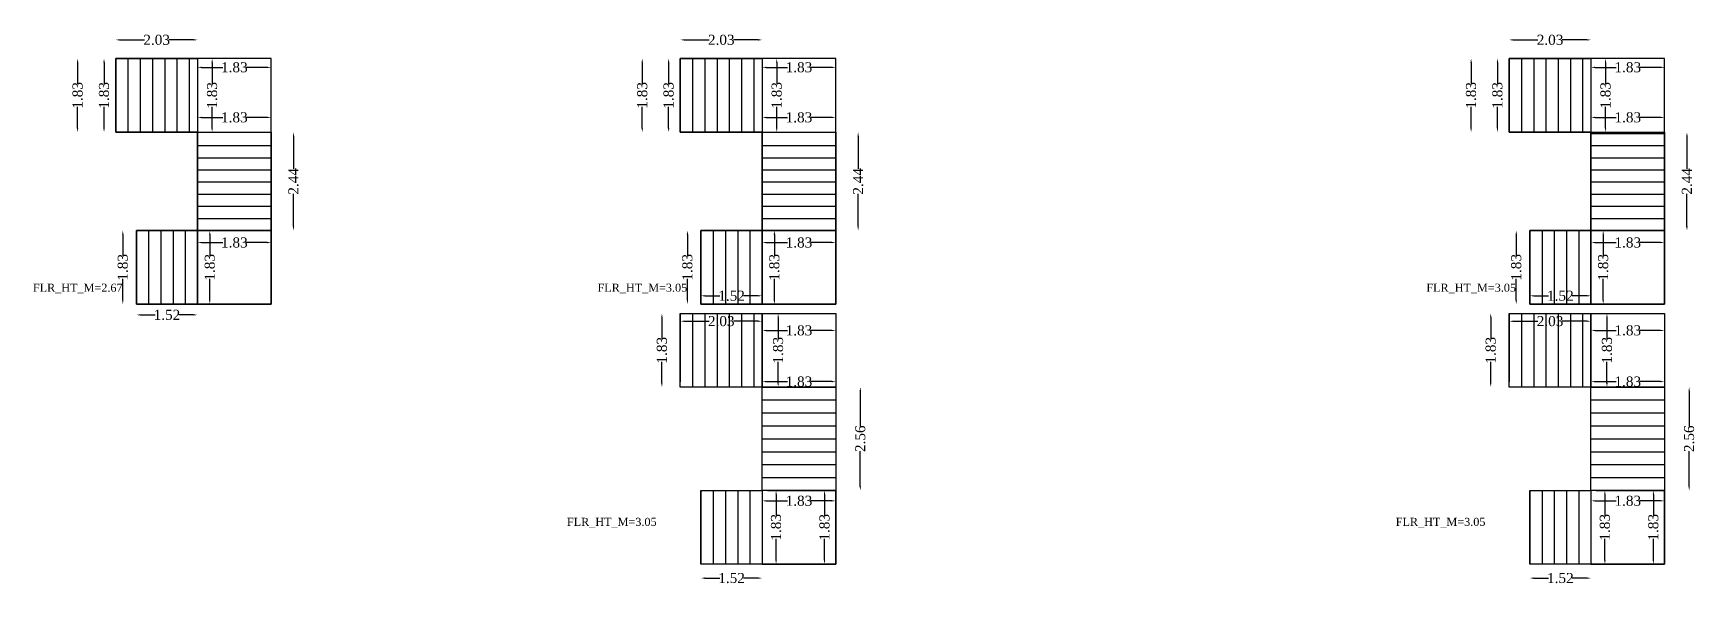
# Model space of a CAD drawing. Header units: metres. Extents: x 3520 to 17931, y 2577 to 6638.
# Drawn here: x 3546.11 to 3587.38, y 2577.28 to 2590.95 of the extents above; entities that cross this region are included whole.
import ezdxf

# ---------------------------------------------------------------- set-up
doc = ezdxf.new("R2010")
doc.units = ezdxf.units.M
doc.header["$MEASUREMENT"] = 0
for name, color, linetype in [('BLK_1_FLR_0_EXIT_WIDTH_STAIR', 1, 'Continuous'), ('BLK_1_FLR_0_STAIR_1', 7, 'Continuous'), ('BLK_1_FLR_0_STAIR_1_FLIGHT_1', 1, 'Continuous'), ('BLK_1_FLR_0_STAIR_1_FLIGHT_2', 1, 'Continuous'), ('BLK_1_FLR_0_STAIR_1_FLIGHT_3', 1, 'Continuous'), ('BLK_1_FLR_0_STAIR_1_LANDING_1', 1, 'Continuous'), ('BLK_1_FLR_0_STAIR_1_LANDING_2', 1, 'Continuous'), ('BLK_1_FLR_1_EXIT_WIDTH_STAIR', 7, 'Continuous'), ('BLK_1_FLR_2_STAIR_1', 7, 'Continuous'), ('BLK_1_FLR_2_STAIR_1_FLIGHT_1', 7, 'Continuous'), ('BLK_1_FLR_2_STAIR_1_FLIGHT_2', 7, 'Continuous'), ('BLK_1_FLR_2_STAIR_1_FLIGHT_3', 7, 'Continuous'), ('BLK_1_FLR_2_STAIR_1_LANDING_1', 7, 'Continuous'), ('BLK_1_FLR_2_STAIR_1_LANDING_2', 7, 'Continuous'), ('BLK_1_FLR_2_STAIR_2', 7, 'Continuous'), ('BLK_1_FLR_2_STAIR_2_FLIGHT_1', 7, 'Continuous'), ('BLK_1_FLR_2_STAIR_2_FLIGHT_2', 7, 'Continuous'), ('BLK_1_FLR_2_STAIR_2_FLIGHT_3', 7, 'Continuous'), ('BLK_1_FLR_2_STAIR_2_LANDING_1', 7, 'Continuous'), ('BLK_1_FLR_2_STAIR_2_LANDING_2', 7, 'Continuous'), ('BLK_1_FLR_3_STAIR_1', 7, 'Continuous'), ('BLK_1_FLR_3_STAIR_1_FLIGHT_1', 7, 'Continuous'), ('BLK_1_FLR_3_STAIR_1_FLIGHT_2', 7, 'Continuous'), ('BLK_1_FLR_3_STAIR_1_FLIGHT_3', 7, 'Continuous'), ('BLK_1_FLR_3_STAIR_1_LANDING_1', 7, 'Continuous'), ('BLK_1_FLR_3_STAIR_1_LANDING_2', 7, 'Continuous'), ('BLK_1_FLR_3_STAIR_2', 7, 'Continuous'), ('BLK_1_FLR_3_STAIR_2_FLIGHT_1', 7, 'Continuous'), ('BLK_1_FLR_3_STAIR_2_FLIGHT_2', 7, 'Continuous'), ('BLK_1_FLR_3_STAIR_2_FLIGHT_3', 7, 'Continuous'), ('BLK_1_FLR_3_STAIR_2_LANDING_1', 7, 'Continuous'), ('BLK_1_FLR_3_STAIR_2_LANDING_2', 7, 'Continuous')]:
    doc.layers.add(name, color=color, linetype=linetype)
doc.styles.add('ANAND', font='times.ttf')
doc.styles.get("Standard").update_dxf_attribs({"font": 'times.ttf'})
doc.dimstyles.new('STANDARD$0', dxfattribs={"dimtxt": 0.25, "dimasz": 0.1, "dimexe": 2, "dimexo": 2, "dimgap": 0, "dimtad": 0, "dimzin": 0, "dimdsep": 46, "dimtxsty": 'ANAND', "dimcen": 0.0625, "dimdle": 2.5, "dimse1": 1, "dimse2": 1, "dimclrd": 2, "dimclre": 9, "dimadec": 0, "dimazin": 0, "dimtfac": 1, "dimtix": 1, "dimtofl": 0, "dimtmove": 2, "dimatfit": 3, "dimldrblk": 'OBLIQUE', "dimfxl": 0, "dimtolj": 1, "dimtzin": 0, "dimarcsym": 0})

msp = doc.modelspace()

# ---------------------------------------------------------------- texts
at = {"layer": 'BLK_1_FLR_0_STAIR_1', "color": 1, "insert": (3546.101, 2584.743), "char_height": 0.2, "attachment_point": 1}
msp.add_mtext_dynamic_manual_height_columns('FLR_HT_M=2.67', width=2.8071, gutter_width=1, heights=[0], dxfattribs=at)
at = {"layer": 'BLK_1_FLR_2_STAIR_1', "color": 1, "insert": (3560.117, 2584.743), "char_height": 0.2, "attachment_point": 1}
msp.add_mtext_dynamic_manual_height_columns('FLR_HT_M=3.05', width=2.8071, gutter_width=1, heights=[0], dxfattribs=at)
at = {"layer": 'BLK_1_FLR_2_STAIR_2', "color": 1, "insert": (3559.358, 2578.936), "char_height": 0.2, "attachment_point": 1}
msp.add_mtext_dynamic_manual_height_columns('FLR_HT_M=3.05', width=2.8071, gutter_width=1, heights=[0], dxfattribs=at)
at = {"layer": 'BLK_1_FLR_3_STAIR_1', "color": 1, "insert": (3580.692, 2584.743), "char_height": 0.2, "attachment_point": 1}
msp.add_mtext_dynamic_manual_height_columns('FLR_HT_M=3.05', width=2.8071, gutter_width=1, heights=[0], dxfattribs=at)
at = {"layer": 'BLK_1_FLR_3_STAIR_2', "color": 1, "insert": (3579.933, 2578.936), "char_height": 0.2, "attachment_point": 1}
msp.add_mtext_dynamic_manual_height_columns('FLR_HT_M=3.05', width=2.8071, gutter_width=1, heights=[0], dxfattribs=at)

# ---------------------------------------------------------------- blocks, each defined once
blk = doc.blocks.new('*D79')
at = {"layer": 'BLK_1_FLR_2_STAIR_2_FLIGHT_3', "color": 2, "lineweight": -2}
for p, q in [((3562.785, 2577.441), (3563.151, 2577.441)), ((3564.104, 2577.441), (3563.738, 2577.441))]:
    blk.add_line(p, q, dxfattribs=at)
at = {"layer": 'BLK_1_FLR_2_STAIR_2_FLIGHT_3', "color": 2}
for points in [[(3562.785, 2577.458), (3562.785, 2577.424), (3562.685, 2577.441)], [(3564.104, 2577.458), (3564.104, 2577.424), (3564.204, 2577.441)]]:
    blk.add_solid(points, dxfattribs=at)
at = {"layer": 'Defpoints', "color": 0}
for p in [(3562.685, 2577.787), (3562.685, 2577.441), (3564.204, 2577.787)]:
    blk.add_point(p, dxfattribs=at)
at = {"layer": 'BLK_1_FLR_2_STAIR_2_FLIGHT_3', "color": 0, "insert": (3563.445, 2577.441), "char_height": 0.25, "attachment_point": 5, "style": 'ANAND'}
blk.add_mtext('\\A1;1.52', dxfattribs=at)
blk = doc.blocks.new('_Oblique')
at = {"color": 0, "linetype": 'ByBlock', "lineweight": -2}
blk.add_line((-0.5, -0.5), (0.5, 0.5), dxfattribs=at)
blk = doc.blocks.new('*D80')
at = {"layer": 'BLK_1_FLR_2_STAIR_2_FLIGHT_2', "color": 2, "lineweight": -2}
for p, q in [((3566.641, 2582.079), (3566.641, 2581.209)), ((3566.641, 2579.715), (3566.641, 2580.585))]:
    blk.add_line(p, q, dxfattribs=at)
at = {"layer": 'BLK_1_FLR_2_STAIR_2_FLIGHT_2', "color": 2}
for points in [[(3566.624, 2582.079), (3566.658, 2582.079), (3566.641, 2582.179)], [(3566.624, 2579.715), (3566.658, 2579.715), (3566.641, 2579.615)]]:
    blk.add_solid(points, dxfattribs=at)
at = {"layer": 'Defpoints', "color": 0}
for p in [(3566.032, 2582.179), (3566.641, 2582.179), (3566.032, 2579.615)]:
    blk.add_point(p, dxfattribs=at)
at = {"layer": 'BLK_1_FLR_2_STAIR_2_FLIGHT_2', "color": 0, "insert": (3566.641, 2580.897), "char_height": 0.25, "attachment_point": 5, "rotation": 90, "style": 'ANAND'}
blk.add_mtext('\\A1;2.56', dxfattribs=at)
blk = doc.blocks.new('*D81')
at = {"layer": 'BLK_1_FLR_2_STAIR_2_FLIGHT_1', "color": 2, "lineweight": -2}
for p, q in [((3562.273, 2583.812), (3562.885, 2583.812)), ((3564.104, 2583.812), (3563.493, 2583.812))]:
    blk.add_line(p, q, dxfattribs=at)
at = {"layer": 'BLK_1_FLR_2_STAIR_2_FLIGHT_1', "color": 2}
for points in [[(3562.273, 2583.828), (3562.273, 2583.795), (3562.173, 2583.812)], [(3564.104, 2583.828), (3564.104, 2583.795), (3564.204, 2583.812)]]:
    blk.add_solid(points, dxfattribs=at)
at = {"layer": 'Defpoints', "color": 0}
for p in [(3562.173, 2584.006), (3564.204, 2584.006), (3564.204, 2583.812)]:
    blk.add_point(p, dxfattribs=at)
at = {"layer": 'BLK_1_FLR_2_STAIR_2_FLIGHT_1', "color": 0, "insert": (3563.189, 2583.812), "char_height": 0.25, "attachment_point": 5, "style": 'ANAND'}
blk.add_mtext('\\A1;2.03', dxfattribs=at)
blk = doc.blocks.new('*D82')
at = {"layer": 'BLK_1_FLR_2_STAIR_1_FLIGHT_3', "color": 2, "lineweight": -2}
for p, q in [((3562.785, 2584.442), (3563.151, 2584.442)), ((3564.104, 2584.442), (3563.738, 2584.442))]:
    blk.add_line(p, q, dxfattribs=at)
at = {"layer": 'BLK_1_FLR_2_STAIR_1_FLIGHT_3', "color": 2}
for points in [[(3562.785, 2584.459), (3562.785, 2584.425), (3562.685, 2584.442)], [(3564.104, 2584.459), (3564.104, 2584.425), (3564.204, 2584.442)]]:
    blk.add_solid(points, dxfattribs=at)
at = {"layer": 'Defpoints', "color": 0}
for p in [(3564.204, 2584.442), (3562.685, 2584.235), (3564.204, 2584.235)]:
    blk.add_point(p, dxfattribs=at)
at = {"layer": 'BLK_1_FLR_2_STAIR_1_FLIGHT_3', "color": 0, "insert": (3563.445, 2584.442), "char_height": 0.25, "attachment_point": 5, "style": 'ANAND'}
blk.add_mtext('\\A1;1.52', dxfattribs=at)
blk = doc.blocks.new('*D83')
at = {"layer": 'BLK_1_FLR_2_STAIR_1_FLIGHT_2', "color": 2, "lineweight": -2}
for p, q in [((3566.587, 2588.399), (3566.587, 2587.594)), ((3566.587, 2586.162), (3566.587, 2586.968))]:
    blk.add_line(p, q, dxfattribs=at)
at = {"layer": 'BLK_1_FLR_2_STAIR_1_FLIGHT_2', "color": 2}
for points in [[(3566.57, 2588.399), (3566.603, 2588.399), (3566.587, 2588.499)], [(3566.57, 2586.162), (3566.603, 2586.162), (3566.587, 2586.062)]]:
    blk.add_solid(points, dxfattribs=at)
at = {"layer": 'Defpoints', "color": 0}
for p in [(3565.014, 2588.499), (3566.587, 2588.499), (3565.014, 2586.062)]:
    blk.add_point(p, dxfattribs=at)
at = {"layer": 'BLK_1_FLR_2_STAIR_1_FLIGHT_2', "color": 0, "insert": (3566.587, 2587.281), "char_height": 0.25, "attachment_point": 5, "rotation": 90, "style": 'ANAND'}
blk.add_mtext('\\A1;2.44', dxfattribs=at)
blk = doc.blocks.new('*D84')
at = {"layer": 'BLK_1_FLR_2_STAIR_1_FLIGHT_1', "color": 2, "lineweight": -2}
for p, q in [((3562.273, 2590.789), (3562.885, 2590.789)), ((3564.104, 2590.789), (3563.493, 2590.789))]:
    blk.add_line(p, q, dxfattribs=at)
at = {"layer": 'BLK_1_FLR_2_STAIR_1_FLIGHT_1', "color": 2}
for points in [[(3562.273, 2590.806), (3562.273, 2590.772), (3562.173, 2590.789)], [(3564.104, 2590.806), (3564.104, 2590.772), (3564.204, 2590.789)]]:
    blk.add_solid(points, dxfattribs=at)
at = {"layer": 'Defpoints', "color": 0}
for p in [(3564.204, 2590.789), (3562.173, 2590.327), (3564.204, 2590.327)]:
    blk.add_point(p, dxfattribs=at)
at = {"layer": 'BLK_1_FLR_2_STAIR_1_FLIGHT_1', "color": 0, "insert": (3563.189, 2590.789), "char_height": 0.25, "attachment_point": 5, "style": 'ANAND'}
blk.add_mtext('\\A1;2.03', dxfattribs=at)
blk = doc.blocks.new('*D85')
at = {"layer": 'BLK_1_FLR_2_STAIR_1_FLIGHT_1', "color": 2, "lineweight": -2}
for p, q in [((3561.883, 2590.227), (3561.883, 2589.699)), ((3561.883, 2588.599), (3561.883, 2589.127))]:
    blk.add_line(p, q, dxfattribs=at)
at = {"layer": 'BLK_1_FLR_2_STAIR_1_FLIGHT_1', "color": 2}
for points in [[(3561.866, 2590.227), (3561.9, 2590.227), (3561.883, 2590.327)], [(3561.866, 2588.599), (3561.9, 2588.599), (3561.883, 2588.499)]]:
    blk.add_solid(points, dxfattribs=at)
at = {"layer": 'Defpoints', "color": 0}
for p in [(3562.173, 2590.327), (3561.883, 2588.499), (3562.173, 2588.499)]:
    blk.add_point(p, dxfattribs=at)
at = {"layer": 'BLK_1_FLR_2_STAIR_1_FLIGHT_1', "color": 0, "insert": (3561.883, 2589.413), "char_height": 0.25, "attachment_point": 5, "rotation": 90, "style": 'ANAND'}
blk.add_mtext('\\A1;1.83', dxfattribs=at)
blk = doc.blocks.new('*D86')
at = {"layer": 'BLK_1_FLR_2_STAIR_1_FLIGHT_2', "color": 2, "lineweight": -2}
for p, q in [((3564.304, 2588.866), (3564.832, 2588.866)), ((3565.932, 2588.866), (3565.404, 2588.866))]:
    blk.add_line(p, q, dxfattribs=at)
at = {"layer": 'BLK_1_FLR_2_STAIR_1_FLIGHT_2', "color": 2}
for points in [[(3564.304, 2588.883), (3564.304, 2588.849), (3564.204, 2588.866)], [(3565.932, 2588.883), (3565.932, 2588.849), (3566.032, 2588.866)]]:
    blk.add_solid(points, dxfattribs=at)
at = {"layer": 'Defpoints', "color": 0}
for p in [(3566.032, 2588.866), (3564.204, 2588.499), (3566.032, 2588.499)]:
    blk.add_point(p, dxfattribs=at)
at = {"layer": 'BLK_1_FLR_2_STAIR_1_FLIGHT_2', "color": 0, "insert": (3565.118, 2588.866), "char_height": 0.25, "attachment_point": 5, "style": 'ANAND'}
blk.add_mtext('\\A1;1.83', dxfattribs=at)
blk = doc.blocks.new('*D87')
at = {"layer": 'BLK_1_FLR_2_STAIR_1_FLIGHT_3', "color": 2, "lineweight": -2}
for p, q in [((3562.349, 2585.962), (3562.349, 2585.435)), ((3562.349, 2584.335), (3562.349, 2584.863))]:
    blk.add_line(p, q, dxfattribs=at)
at = {"layer": 'BLK_1_FLR_2_STAIR_1_FLIGHT_3', "color": 2}
for points in [[(3562.333, 2585.962), (3562.366, 2585.962), (3562.349, 2586.062)], [(3562.333, 2584.335), (3562.366, 2584.335), (3562.349, 2584.235)]]:
    blk.add_solid(points, dxfattribs=at)
at = {"layer": 'Defpoints', "color": 0}
for p in [(3562.685, 2586.062), (3562.349, 2584.235), (3562.685, 2584.235)]:
    blk.add_point(p, dxfattribs=at)
at = {"layer": 'BLK_1_FLR_2_STAIR_1_FLIGHT_3', "color": 0, "insert": (3562.349, 2585.149), "char_height": 0.25, "attachment_point": 5, "rotation": 90, "style": 'ANAND'}
blk.add_mtext('\\A1;1.83', dxfattribs=at)
blk = doc.blocks.new('*D88')
at = {"layer": 'BLK_1_FLR_2_STAIR_2_FLIGHT_1', "color": 2, "lineweight": -2}
for p, q in [((3561.716, 2583.906), (3561.716, 2583.379)), ((3561.716, 2582.279), (3561.716, 2582.806))]:
    blk.add_line(p, q, dxfattribs=at)
at = {"layer": 'BLK_1_FLR_2_STAIR_2_FLIGHT_1', "color": 2}
for points in [[(3561.699, 2583.906), (3561.732, 2583.906), (3561.716, 2584.006)], [(3561.699, 2582.279), (3561.732, 2582.279), (3561.716, 2582.179)]]:
    blk.add_solid(points, dxfattribs=at)
at = {"layer": 'Defpoints', "color": 0}
for p in [(3562.173, 2584.006), (3561.716, 2582.179), (3562.173, 2582.179)]:
    blk.add_point(p, dxfattribs=at)
at = {"layer": 'BLK_1_FLR_2_STAIR_2_FLIGHT_1', "color": 0, "insert": (3561.716, 2583.092), "char_height": 0.25, "attachment_point": 5, "rotation": 90, "style": 'ANAND'}
blk.add_mtext('\\A1;1.83', dxfattribs=at)
blk = doc.blocks.new('*D89')
at = {"layer": 'BLK_1_FLR_2_STAIR_2_FLIGHT_2', "color": 2, "lineweight": -2}
for p, q in [((3564.304, 2582.313), (3564.832, 2582.313)), ((3565.932, 2582.313), (3565.404, 2582.313))]:
    blk.add_line(p, q, dxfattribs=at)
at = {"layer": 'BLK_1_FLR_2_STAIR_2_FLIGHT_2', "color": 2}
for points in [[(3564.304, 2582.33), (3564.304, 2582.297), (3564.204, 2582.313)], [(3565.932, 2582.33), (3565.932, 2582.297), (3566.032, 2582.313)]]:
    blk.add_solid(points, dxfattribs=at)
at = {"layer": 'Defpoints', "color": 0}
for p in [(3564.204, 2582.179), (3566.032, 2582.313), (3566.032, 2582.179)]:
    blk.add_point(p, dxfattribs=at)
at = {"layer": 'BLK_1_FLR_2_STAIR_2_FLIGHT_2', "color": 0, "insert": (3565.118, 2582.313), "char_height": 0.25, "attachment_point": 5, "style": 'ANAND'}
blk.add_mtext('\\A1;1.83', dxfattribs=at)
blk = doc.blocks.new('*D90')
at = {"layer": 'BLK_1_FLR_2_STAIR_2_FLIGHT_3', "color": 2, "lineweight": -2}
for p, q in [((3564.55, 2579.515), (3564.55, 2578.987)), ((3564.55, 2577.887), (3564.55, 2578.415))]:
    blk.add_line(p, q, dxfattribs=at)
at = {"layer": 'BLK_1_FLR_2_STAIR_2_FLIGHT_3', "color": 2}
for points in [[(3564.533, 2579.515), (3564.566, 2579.515), (3564.55, 2579.615)], [(3564.533, 2577.887), (3564.566, 2577.887), (3564.55, 2577.787)]]:
    blk.add_solid(points, dxfattribs=at)
at = {"layer": 'Defpoints', "color": 0}
for p in [(3564.204, 2579.615), (3564.204, 2577.787), (3564.55, 2577.787)]:
    blk.add_point(p, dxfattribs=at)
at = {"layer": 'BLK_1_FLR_2_STAIR_2_FLIGHT_3', "color": 0, "insert": (3564.55, 2578.701), "char_height": 0.25, "attachment_point": 5, "rotation": 90, "style": 'ANAND'}
blk.add_mtext('\\A1;1.83', dxfattribs=at)
blk = doc.blocks.new('*D91')
at = {"layer": 'BLK_1_FLR_2_STAIR_2_LANDING_2', "color": 2, "lineweight": -2}
for p, q in [((3564.304, 2579.357), (3564.832, 2579.357)), ((3565.932, 2579.357), (3565.404, 2579.357))]:
    blk.add_line(p, q, dxfattribs=at)
at = {"layer": 'BLK_1_FLR_2_STAIR_2_LANDING_2', "color": 2}
for points in [[(3564.304, 2579.373), (3564.304, 2579.34), (3564.204, 2579.357)], [(3565.932, 2579.373), (3565.932, 2579.34), (3566.032, 2579.357)]]:
    blk.add_solid(points, dxfattribs=at)
at = {"layer": 'Defpoints', "color": 0}
for p in [(3564.204, 2579.307), (3566.032, 2579.357), (3566.032, 2579.307)]:
    blk.add_point(p, dxfattribs=at)
at = {"layer": 'BLK_1_FLR_2_STAIR_2_LANDING_2', "color": 0, "insert": (3565.118, 2579.357), "char_height": 0.25, "attachment_point": 5, "style": 'ANAND'}
blk.add_mtext('\\A1;1.83', dxfattribs=at)
blk = doc.blocks.new('*D92')
at = {"layer": 'BLK_1_FLR_2_STAIR_2_LANDING_2', "color": 2, "lineweight": -2}
for p, q in [((3565.753, 2579.515), (3565.753, 2578.987)), ((3565.753, 2577.887), (3565.753, 2578.415))]:
    blk.add_line(p, q, dxfattribs=at)
at = {"layer": 'BLK_1_FLR_2_STAIR_2_LANDING_2', "color": 2}
for points in [[(3565.736, 2579.515), (3565.77, 2579.515), (3565.753, 2579.615)], [(3565.736, 2577.887), (3565.77, 2577.887), (3565.753, 2577.787)]]:
    blk.add_solid(points, dxfattribs=at)
at = {"layer": 'Defpoints', "color": 0}
for p in [(3565.713, 2579.615), (3565.713, 2577.787), (3565.753, 2577.787)]:
    blk.add_point(p, dxfattribs=at)
at = {"layer": 'BLK_1_FLR_2_STAIR_2_LANDING_2', "color": 0, "insert": (3565.753, 2578.701), "char_height": 0.25, "attachment_point": 5, "rotation": 90, "style": 'ANAND'}
blk.add_mtext('\\A1;1.83', dxfattribs=at)
blk = doc.blocks.new('*D93')
at = {"layer": 'BLK_1_FLR_2_STAIR_2_LANDING_1', "color": 2, "lineweight": -2}
for p, q in [((3564.601, 2583.906), (3564.601, 2583.379)), ((3564.601, 2582.279), (3564.601, 2582.806))]:
    blk.add_line(p, q, dxfattribs=at)
at = {"layer": 'BLK_1_FLR_2_STAIR_2_LANDING_1', "color": 2}
for points in [[(3564.585, 2583.906), (3564.618, 2583.906), (3564.601, 2584.006)], [(3564.585, 2582.279), (3564.618, 2582.279), (3564.601, 2582.179)]]:
    blk.add_solid(points, dxfattribs=at)
at = {"layer": 'Defpoints', "color": 0}
for p in [(3564.463, 2584.006), (3564.601, 2584.006), (3564.463, 2582.179)]:
    blk.add_point(p, dxfattribs=at)
at = {"layer": 'BLK_1_FLR_2_STAIR_2_LANDING_1', "color": 0, "insert": (3564.601, 2583.092), "char_height": 0.25, "attachment_point": 5, "rotation": 90, "style": 'ANAND'}
blk.add_mtext('\\A1;1.83', dxfattribs=at)
blk = doc.blocks.new('*D94')
at = {"layer": 'BLK_1_FLR_2_STAIR_2_LANDING_1', "color": 2, "lineweight": -2}
for p, q in [((3564.304, 2583.583), (3564.832, 2583.583)), ((3565.932, 2583.583), (3565.404, 2583.583))]:
    blk.add_line(p, q, dxfattribs=at)
at = {"layer": 'BLK_1_FLR_2_STAIR_2_LANDING_1', "color": 2}
for points in [[(3564.304, 2583.599), (3564.304, 2583.566), (3564.204, 2583.583)], [(3565.932, 2583.599), (3565.932, 2583.566), (3566.032, 2583.583)]]:
    blk.add_solid(points, dxfattribs=at)
at = {"layer": 'Defpoints', "color": 0}
for p in [(3564.204, 2583.638), (3566.032, 2583.638), (3566.032, 2583.583)]:
    blk.add_point(p, dxfattribs=at)
at = {"layer": 'BLK_1_FLR_2_STAIR_2_LANDING_1', "color": 0, "insert": (3565.118, 2583.583), "char_height": 0.25, "attachment_point": 5, "style": 'ANAND'}
blk.add_mtext('\\A1;1.83', dxfattribs=at)
blk = doc.blocks.new('*D95')
at = {"layer": 'BLK_1_FLR_2_STAIR_1_LANDING_2', "color": 2, "lineweight": -2}
for p, q in [((3564.508, 2585.962), (3564.508, 2585.435)), ((3564.508, 2584.335), (3564.508, 2584.863))]:
    blk.add_line(p, q, dxfattribs=at)
at = {"layer": 'BLK_1_FLR_2_STAIR_1_LANDING_2', "color": 2}
for points in [[(3564.491, 2585.962), (3564.525, 2585.962), (3564.508, 2586.062)], [(3564.491, 2584.335), (3564.525, 2584.335), (3564.508, 2584.235)]]:
    blk.add_solid(points, dxfattribs=at)
at = {"layer": 'Defpoints', "color": 0}
for p in [(3564.478, 2586.062), (3564.478, 2584.235), (3564.508, 2584.235)]:
    blk.add_point(p, dxfattribs=at)
at = {"layer": 'BLK_1_FLR_2_STAIR_1_LANDING_2', "color": 0, "insert": (3564.508, 2585.149), "char_height": 0.25, "attachment_point": 5, "rotation": 90, "style": 'ANAND'}
blk.add_mtext('\\A1;1.83', dxfattribs=at)
blk = doc.blocks.new('*D96')
at = {"layer": 'BLK_1_FLR_2_STAIR_1_LANDING_2', "color": 2, "lineweight": -2}
for p, q in [((3564.304, 2585.762), (3564.832, 2585.762)), ((3565.932, 2585.762), (3565.404, 2585.762))]:
    blk.add_line(p, q, dxfattribs=at)
at = {"layer": 'BLK_1_FLR_2_STAIR_1_LANDING_2', "color": 2}
for points in [[(3564.304, 2585.779), (3564.304, 2585.746), (3564.204, 2585.762)], [(3565.932, 2585.779), (3565.932, 2585.746), (3566.032, 2585.762)]]:
    blk.add_solid(points, dxfattribs=at)
at = {"layer": 'Defpoints', "color": 0}
for p in [(3564.204, 2585.812), (3566.032, 2585.812), (3566.032, 2585.762)]:
    blk.add_point(p, dxfattribs=at)
at = {"layer": 'BLK_1_FLR_2_STAIR_1_LANDING_2', "color": 0, "insert": (3565.118, 2585.762), "char_height": 0.25, "attachment_point": 5, "style": 'ANAND'}
blk.add_mtext('\\A1;1.83', dxfattribs=at)
blk = doc.blocks.new('*D97')
at = {"layer": 'BLK_1_FLR_2_STAIR_1_LANDING_1', "color": 2, "lineweight": -2}
for p, q in [((3564.304, 2590.108), (3564.832, 2590.108)), ((3565.932, 2590.108), (3565.404, 2590.108))]:
    blk.add_line(p, q, dxfattribs=at)
at = {"layer": 'BLK_1_FLR_2_STAIR_1_LANDING_1', "color": 2}
for points in [[(3564.304, 2590.125), (3564.304, 2590.091), (3564.204, 2590.108)], [(3565.932, 2590.125), (3565.932, 2590.091), (3566.032, 2590.108)]]:
    blk.add_solid(points, dxfattribs=at)
at = {"layer": 'Defpoints', "color": 0}
for p in [(3564.204, 2590.117), (3566.032, 2590.117), (3566.032, 2590.108)]:
    blk.add_point(p, dxfattribs=at)
at = {"layer": 'BLK_1_FLR_2_STAIR_1_LANDING_1', "color": 0, "insert": (3565.118, 2590.108), "char_height": 0.25, "attachment_point": 5, "style": 'ANAND'}
blk.add_mtext('\\A1;1.83', dxfattribs=at)
blk = doc.blocks.new('*D98')
at = {"layer": 'BLK_1_FLR_2_STAIR_1_LANDING_1', "color": 2, "lineweight": -2}
for p, q in [((3564.566, 2590.227), (3564.566, 2589.699)), ((3564.566, 2588.599), (3564.566, 2589.127))]:
    blk.add_line(p, q, dxfattribs=at)
at = {"layer": 'BLK_1_FLR_2_STAIR_1_LANDING_1', "color": 2}
for points in [[(3564.55, 2590.227), (3564.583, 2590.227), (3564.566, 2590.327)], [(3564.55, 2588.599), (3564.583, 2588.599), (3564.566, 2588.499)]]:
    blk.add_solid(points, dxfattribs=at)
at = {"layer": 'Defpoints', "color": 0}
for p in [(3564.566, 2590.327), (3564.566, 2588.499), (3564.566, 2588.499)]:
    blk.add_point(p, dxfattribs=at)
at = {"layer": 'BLK_1_FLR_2_STAIR_1_LANDING_1', "color": 0, "insert": (3564.566, 2589.413), "char_height": 0.25, "attachment_point": 5, "rotation": 90, "style": 'ANAND'}
blk.add_mtext('\\A1;1.83', dxfattribs=at)
blk = doc.blocks.new('*D99')
at = {"layer": 'BLK_1_FLR_1_EXIT_WIDTH_STAIR', "color": 2, "lineweight": -2}
for p, q in [((3561.228, 2590.227), (3561.228, 2589.699)), ((3561.228, 2588.599), (3561.228, 2589.127))]:
    blk.add_line(p, q, dxfattribs=at)
at = {"layer": 'BLK_1_FLR_1_EXIT_WIDTH_STAIR', "color": 2}
for points in [[(3561.211, 2590.227), (3561.245, 2590.227), (3561.228, 2590.327)], [(3561.211, 2588.599), (3561.245, 2588.599), (3561.228, 2588.499)]]:
    blk.add_solid(points, dxfattribs=at)
at = {"layer": 'Defpoints', "color": 0}
for p in [(3562.173, 2590.327), (3561.228, 2588.499), (3562.173, 2588.499)]:
    blk.add_point(p, dxfattribs=at)
at = {"layer": 'BLK_1_FLR_1_EXIT_WIDTH_STAIR', "color": 0, "insert": (3561.228, 2589.413), "char_height": 0.25, "attachment_point": 5, "rotation": 90, "style": 'ANAND'}
blk.add_mtext('\\A1;1.83', dxfattribs=at)
blk = doc.blocks.new('*D100')
at = {"layer": 'BLK_1_FLR_3_STAIR_2_FLIGHT_3', "color": 2, "lineweight": -2}
for p, q in [((3583.36, 2577.441), (3583.726, 2577.441)), ((3584.68, 2577.441), (3584.314, 2577.441))]:
    blk.add_line(p, q, dxfattribs=at)
at = {"layer": 'BLK_1_FLR_3_STAIR_2_FLIGHT_3', "color": 2}
for points in [[(3583.36, 2577.458), (3583.36, 2577.424), (3583.26, 2577.441)], [(3584.68, 2577.458), (3584.68, 2577.424), (3584.78, 2577.441)]]:
    blk.add_solid(points, dxfattribs=at)
at = {"layer": 'Defpoints', "color": 0}
for p in [(3583.26, 2577.787), (3583.26, 2577.441), (3584.78, 2577.787)]:
    blk.add_point(p, dxfattribs=at)
at = {"layer": 'BLK_1_FLR_3_STAIR_2_FLIGHT_3', "color": 0, "insert": (3584.02, 2577.441), "char_height": 0.25, "attachment_point": 5, "style": 'ANAND'}
blk.add_mtext('\\A1;1.52', dxfattribs=at)
blk = doc.blocks.new('*D101')
at = {"layer": 'BLK_1_FLR_3_STAIR_2_FLIGHT_2', "color": 2, "lineweight": -2}
for p, q in [((3587.216, 2582.079), (3587.216, 2581.209)), ((3587.216, 2579.715), (3587.216, 2580.585))]:
    blk.add_line(p, q, dxfattribs=at)
at = {"layer": 'BLK_1_FLR_3_STAIR_2_FLIGHT_2', "color": 2}
for points in [[(3587.2, 2582.079), (3587.233, 2582.079), (3587.216, 2582.179)], [(3587.2, 2579.715), (3587.233, 2579.715), (3587.216, 2579.615)]]:
    blk.add_solid(points, dxfattribs=at)
at = {"layer": 'Defpoints', "color": 0}
for p in [(3586.607, 2582.179), (3587.216, 2582.179), (3586.607, 2579.615)]:
    blk.add_point(p, dxfattribs=at)
at = {"layer": 'BLK_1_FLR_3_STAIR_2_FLIGHT_2', "color": 0, "insert": (3587.216, 2580.897), "char_height": 0.25, "attachment_point": 5, "rotation": 90, "style": 'ANAND'}
blk.add_mtext('\\A1;2.56', dxfattribs=at)
blk = doc.blocks.new('*D102')
at = {"layer": 'BLK_1_FLR_3_STAIR_2_FLIGHT_1', "color": 2, "lineweight": -2}
for p, q in [((3582.849, 2583.812), (3583.461, 2583.812)), ((3584.68, 2583.812), (3584.068, 2583.812))]:
    blk.add_line(p, q, dxfattribs=at)
at = {"layer": 'BLK_1_FLR_3_STAIR_2_FLIGHT_1', "color": 2}
for points in [[(3582.849, 2583.828), (3582.849, 2583.795), (3582.749, 2583.812)], [(3584.68, 2583.828), (3584.68, 2583.795), (3584.78, 2583.812)]]:
    blk.add_solid(points, dxfattribs=at)
at = {"layer": 'Defpoints', "color": 0}
for p in [(3582.749, 2584.006), (3584.78, 2584.006), (3584.78, 2583.812)]:
    blk.add_point(p, dxfattribs=at)
at = {"layer": 'BLK_1_FLR_3_STAIR_2_FLIGHT_1', "color": 0, "insert": (3583.764, 2583.812), "char_height": 0.25, "attachment_point": 5, "style": 'ANAND'}
blk.add_mtext('\\A1;2.03', dxfattribs=at)
blk = doc.blocks.new('*D103')
at = {"layer": 'BLK_1_FLR_3_STAIR_1_FLIGHT_3', "color": 2, "lineweight": -2}
for p, q in [((3583.36, 2584.442), (3583.726, 2584.442)), ((3584.68, 2584.442), (3584.314, 2584.442))]:
    blk.add_line(p, q, dxfattribs=at)
at = {"layer": 'BLK_1_FLR_3_STAIR_1_FLIGHT_3', "color": 2}
for points in [[(3583.36, 2584.459), (3583.36, 2584.425), (3583.26, 2584.442)], [(3584.68, 2584.459), (3584.68, 2584.425), (3584.78, 2584.442)]]:
    blk.add_solid(points, dxfattribs=at)
at = {"layer": 'Defpoints', "color": 0}
for p in [(3584.78, 2584.442), (3583.26, 2584.235), (3584.78, 2584.235)]:
    blk.add_point(p, dxfattribs=at)
at = {"layer": 'BLK_1_FLR_3_STAIR_1_FLIGHT_3', "color": 0, "insert": (3584.02, 2584.442), "char_height": 0.25, "attachment_point": 5, "style": 'ANAND'}
blk.add_mtext('\\A1;1.52', dxfattribs=at)
blk = doc.blocks.new('*D104')
at = {"layer": 'BLK_1_FLR_3_STAIR_1_FLIGHT_2', "color": 2, "lineweight": -2}
for p, q in [((3587.162, 2588.399), (3587.162, 2587.594)), ((3587.162, 2586.162), (3587.162, 2586.968))]:
    blk.add_line(p, q, dxfattribs=at)
at = {"layer": 'BLK_1_FLR_3_STAIR_1_FLIGHT_2', "color": 2}
for points in [[(3587.145, 2588.399), (3587.179, 2588.399), (3587.162, 2588.499)], [(3587.145, 2586.162), (3587.179, 2586.162), (3587.162, 2586.062)]]:
    blk.add_solid(points, dxfattribs=at)
at = {"layer": 'Defpoints', "color": 0}
for p in [(3585.589, 2588.499), (3587.162, 2588.499), (3585.589, 2586.062)]:
    blk.add_point(p, dxfattribs=at)
at = {"layer": 'BLK_1_FLR_3_STAIR_1_FLIGHT_2', "color": 0, "insert": (3587.162, 2587.281), "char_height": 0.25, "attachment_point": 5, "rotation": 90, "style": 'ANAND'}
blk.add_mtext('\\A1;2.44', dxfattribs=at)
blk = doc.blocks.new('*D105')
at = {"layer": 'BLK_1_FLR_3_STAIR_1_FLIGHT_1', "color": 2, "lineweight": -2}
for p, q in [((3582.849, 2590.789), (3583.461, 2590.789)), ((3584.68, 2590.789), (3584.068, 2590.789))]:
    blk.add_line(p, q, dxfattribs=at)
at = {"layer": 'BLK_1_FLR_3_STAIR_1_FLIGHT_1', "color": 2}
for points in [[(3582.849, 2590.806), (3582.849, 2590.772), (3582.749, 2590.789)], [(3584.68, 2590.806), (3584.68, 2590.772), (3584.78, 2590.789)]]:
    blk.add_solid(points, dxfattribs=at)
at = {"layer": 'Defpoints', "color": 0}
for p in [(3584.78, 2590.789), (3582.749, 2590.327), (3584.78, 2590.327)]:
    blk.add_point(p, dxfattribs=at)
at = {"layer": 'BLK_1_FLR_3_STAIR_1_FLIGHT_1', "color": 0, "insert": (3583.764, 2590.789), "char_height": 0.25, "attachment_point": 5, "style": 'ANAND'}
blk.add_mtext('\\A1;2.03', dxfattribs=at)
blk = doc.blocks.new('*D106')
at = {"layer": 'BLK_1_FLR_3_STAIR_1_FLIGHT_1', "color": 2, "lineweight": -2}
for p, q in [((3582.458, 2590.227), (3582.458, 2589.699)), ((3582.458, 2588.599), (3582.458, 2589.127))]:
    blk.add_line(p, q, dxfattribs=at)
at = {"layer": 'BLK_1_FLR_3_STAIR_1_FLIGHT_1', "color": 2}
for points in [[(3582.442, 2590.227), (3582.475, 2590.227), (3582.458, 2590.327)], [(3582.442, 2588.599), (3582.475, 2588.599), (3582.458, 2588.499)]]:
    blk.add_solid(points, dxfattribs=at)
at = {"layer": 'Defpoints', "color": 0}
for p in [(3582.749, 2590.327), (3582.458, 2588.499), (3582.749, 2588.499)]:
    blk.add_point(p, dxfattribs=at)
at = {"layer": 'BLK_1_FLR_3_STAIR_1_FLIGHT_1', "color": 0, "insert": (3582.458, 2589.413), "char_height": 0.25, "attachment_point": 5, "rotation": 90, "style": 'ANAND'}
blk.add_mtext('\\A1;1.83', dxfattribs=at)
blk = doc.blocks.new('*D107')
at = {"layer": 'BLK_1_FLR_3_STAIR_1_FLIGHT_2', "color": 2, "lineweight": -2}
for p, q in [((3584.88, 2588.866), (3585.407, 2588.866)), ((3586.507, 2588.866), (3585.98, 2588.866))]:
    blk.add_line(p, q, dxfattribs=at)
at = {"layer": 'BLK_1_FLR_3_STAIR_1_FLIGHT_2', "color": 2}
for points in [[(3584.88, 2588.883), (3584.88, 2588.849), (3584.78, 2588.866)], [(3586.507, 2588.883), (3586.507, 2588.849), (3586.607, 2588.866)]]:
    blk.add_solid(points, dxfattribs=at)
at = {"layer": 'Defpoints', "color": 0}
for p in [(3586.607, 2588.866), (3584.78, 2588.499), (3586.607, 2588.499)]:
    blk.add_point(p, dxfattribs=at)
at = {"layer": 'BLK_1_FLR_3_STAIR_1_FLIGHT_2', "color": 0, "insert": (3585.693, 2588.866), "char_height": 0.25, "attachment_point": 5, "style": 'ANAND'}
blk.add_mtext('\\A1;1.83', dxfattribs=at)
blk = doc.blocks.new('*D108')
at = {"layer": 'BLK_1_FLR_3_STAIR_1_FLIGHT_3', "color": 2, "lineweight": -2}
for p, q in [((3582.925, 2585.962), (3582.925, 2585.435)), ((3582.925, 2584.335), (3582.925, 2584.863))]:
    blk.add_line(p, q, dxfattribs=at)
at = {"layer": 'BLK_1_FLR_3_STAIR_1_FLIGHT_3', "color": 2}
for points in [[(3582.908, 2585.962), (3582.941, 2585.962), (3582.925, 2586.062)], [(3582.908, 2584.335), (3582.941, 2584.335), (3582.925, 2584.235)]]:
    blk.add_solid(points, dxfattribs=at)
at = {"layer": 'Defpoints', "color": 0}
for p in [(3583.26, 2586.062), (3582.925, 2584.235), (3583.26, 2584.235)]:
    blk.add_point(p, dxfattribs=at)
at = {"layer": 'BLK_1_FLR_3_STAIR_1_FLIGHT_3', "color": 0, "insert": (3582.925, 2585.149), "char_height": 0.25, "attachment_point": 5, "rotation": 90, "style": 'ANAND'}
blk.add_mtext('\\A1;1.83', dxfattribs=at)
blk = doc.blocks.new('*D109')
at = {"layer": 'BLK_1_FLR_3_STAIR_2_FLIGHT_1', "color": 2, "lineweight": -2}
for p, q in [((3582.291, 2583.906), (3582.291, 2583.379)), ((3582.291, 2582.279), (3582.291, 2582.806))]:
    blk.add_line(p, q, dxfattribs=at)
at = {"layer": 'BLK_1_FLR_3_STAIR_2_FLIGHT_1', "color": 2}
for points in [[(3582.274, 2583.906), (3582.308, 2583.906), (3582.291, 2584.006)], [(3582.274, 2582.279), (3582.308, 2582.279), (3582.291, 2582.179)]]:
    blk.add_solid(points, dxfattribs=at)
at = {"layer": 'Defpoints', "color": 0}
for p in [(3582.749, 2584.006), (3582.291, 2582.179), (3582.749, 2582.179)]:
    blk.add_point(p, dxfattribs=at)
at = {"layer": 'BLK_1_FLR_3_STAIR_2_FLIGHT_1', "color": 0, "insert": (3582.291, 2583.092), "char_height": 0.25, "attachment_point": 5, "rotation": 90, "style": 'ANAND'}
blk.add_mtext('\\A1;1.83', dxfattribs=at)
blk = doc.blocks.new('*D110')
at = {"layer": 'BLK_1_FLR_3_STAIR_2_FLIGHT_2', "color": 2, "lineweight": -2}
for p, q in [((3584.88, 2582.313), (3585.407, 2582.313)), ((3586.507, 2582.313), (3585.98, 2582.313))]:
    blk.add_line(p, q, dxfattribs=at)
at = {"layer": 'BLK_1_FLR_3_STAIR_2_FLIGHT_2', "color": 2}
for points in [[(3584.88, 2582.33), (3584.88, 2582.297), (3584.78, 2582.313)], [(3586.507, 2582.33), (3586.507, 2582.297), (3586.607, 2582.313)]]:
    blk.add_solid(points, dxfattribs=at)
at = {"layer": 'Defpoints', "color": 0}
for p in [(3584.78, 2582.179), (3586.607, 2582.313), (3586.607, 2582.179)]:
    blk.add_point(p, dxfattribs=at)
at = {"layer": 'BLK_1_FLR_3_STAIR_2_FLIGHT_2', "color": 0, "insert": (3585.693, 2582.313), "char_height": 0.25, "attachment_point": 5, "style": 'ANAND'}
blk.add_mtext('\\A1;1.83', dxfattribs=at)
blk = doc.blocks.new('*D111')
at = {"layer": 'BLK_1_FLR_3_STAIR_2_FLIGHT_3', "color": 2, "lineweight": -2}
for p, q in [((3585.125, 2579.515), (3585.125, 2578.987)), ((3585.125, 2577.887), (3585.125, 2578.415))]:
    blk.add_line(p, q, dxfattribs=at)
at = {"layer": 'BLK_1_FLR_3_STAIR_2_FLIGHT_3', "color": 2}
for points in [[(3585.108, 2579.515), (3585.142, 2579.515), (3585.125, 2579.615)], [(3585.108, 2577.887), (3585.142, 2577.887), (3585.125, 2577.787)]]:
    blk.add_solid(points, dxfattribs=at)
at = {"layer": 'Defpoints', "color": 0}
for p in [(3584.78, 2579.615), (3584.78, 2577.787), (3585.125, 2577.787)]:
    blk.add_point(p, dxfattribs=at)
at = {"layer": 'BLK_1_FLR_3_STAIR_2_FLIGHT_3', "color": 0, "insert": (3585.125, 2578.701), "char_height": 0.25, "attachment_point": 5, "rotation": 90, "style": 'ANAND'}
blk.add_mtext('\\A1;1.83', dxfattribs=at)
blk = doc.blocks.new('*D112')
at = {"layer": 'BLK_1_FLR_3_STAIR_2_LANDING_2', "color": 2, "lineweight": -2}
for p, q in [((3584.88, 2579.357), (3585.407, 2579.357)), ((3586.507, 2579.357), (3585.98, 2579.357))]:
    blk.add_line(p, q, dxfattribs=at)
at = {"layer": 'BLK_1_FLR_3_STAIR_2_LANDING_2', "color": 2}
for points in [[(3584.88, 2579.373), (3584.88, 2579.34), (3584.78, 2579.357)], [(3586.507, 2579.373), (3586.507, 2579.34), (3586.607, 2579.357)]]:
    blk.add_solid(points, dxfattribs=at)
at = {"layer": 'Defpoints', "color": 0}
for p in [(3584.78, 2579.307), (3586.607, 2579.357), (3586.607, 2579.307)]:
    blk.add_point(p, dxfattribs=at)
at = {"layer": 'BLK_1_FLR_3_STAIR_2_LANDING_2', "color": 0, "insert": (3585.693, 2579.357), "char_height": 0.25, "attachment_point": 5, "style": 'ANAND'}
blk.add_mtext('\\A1;1.83', dxfattribs=at)
blk = doc.blocks.new('*D113')
at = {"layer": 'BLK_1_FLR_3_STAIR_2_LANDING_2', "color": 2, "lineweight": -2}
for p, q in [((3586.328, 2579.515), (3586.328, 2578.987)), ((3586.328, 2577.887), (3586.328, 2578.415))]:
    blk.add_line(p, q, dxfattribs=at)
at = {"layer": 'BLK_1_FLR_3_STAIR_2_LANDING_2', "color": 2}
for points in [[(3586.312, 2579.515), (3586.345, 2579.515), (3586.328, 2579.615)], [(3586.312, 2577.887), (3586.345, 2577.887), (3586.328, 2577.787)]]:
    blk.add_solid(points, dxfattribs=at)
at = {"layer": 'Defpoints', "color": 0}
for p in [(3586.288, 2579.615), (3586.288, 2577.787), (3586.328, 2577.787)]:
    blk.add_point(p, dxfattribs=at)
at = {"layer": 'BLK_1_FLR_3_STAIR_2_LANDING_2', "color": 0, "insert": (3586.328, 2578.701), "char_height": 0.25, "attachment_point": 5, "rotation": 90, "style": 'ANAND'}
blk.add_mtext('\\A1;1.83', dxfattribs=at)
blk = doc.blocks.new('*D114')
at = {"layer": 'BLK_1_FLR_3_STAIR_2_LANDING_1', "color": 2, "lineweight": -2}
for p, q in [((3585.177, 2583.906), (3585.177, 2583.379)), ((3585.177, 2582.279), (3585.177, 2582.806))]:
    blk.add_line(p, q, dxfattribs=at)
at = {"layer": 'BLK_1_FLR_3_STAIR_2_LANDING_1', "color": 2}
for points in [[(3585.16, 2583.906), (3585.193, 2583.906), (3585.177, 2584.006)], [(3585.16, 2582.279), (3585.193, 2582.279), (3585.177, 2582.179)]]:
    blk.add_solid(points, dxfattribs=at)
at = {"layer": 'Defpoints', "color": 0}
for p in [(3585.038, 2584.006), (3585.177, 2584.006), (3585.038, 2582.179)]:
    blk.add_point(p, dxfattribs=at)
at = {"layer": 'BLK_1_FLR_3_STAIR_2_LANDING_1', "color": 0, "insert": (3585.177, 2583.092), "char_height": 0.25, "attachment_point": 5, "rotation": 90, "style": 'ANAND'}
blk.add_mtext('\\A1;1.83', dxfattribs=at)
blk = doc.blocks.new('*D115')
at = {"layer": 'BLK_1_FLR_3_STAIR_2_LANDING_1', "color": 2, "lineweight": -2}
for p, q in [((3584.88, 2583.583), (3585.407, 2583.583)), ((3586.507, 2583.583), (3585.98, 2583.583))]:
    blk.add_line(p, q, dxfattribs=at)
at = {"layer": 'BLK_1_FLR_3_STAIR_2_LANDING_1', "color": 2}
for points in [[(3584.88, 2583.599), (3584.88, 2583.566), (3584.78, 2583.583)], [(3586.507, 2583.599), (3586.507, 2583.566), (3586.607, 2583.583)]]:
    blk.add_solid(points, dxfattribs=at)
at = {"layer": 'Defpoints', "color": 0}
for p in [(3584.78, 2583.638), (3586.607, 2583.638), (3586.607, 2583.583)]:
    blk.add_point(p, dxfattribs=at)
at = {"layer": 'BLK_1_FLR_3_STAIR_2_LANDING_1', "color": 0, "insert": (3585.693, 2583.583), "char_height": 0.25, "attachment_point": 5, "style": 'ANAND'}
blk.add_mtext('\\A1;1.83', dxfattribs=at)
blk = doc.blocks.new('*D116')
at = {"layer": 'BLK_1_FLR_3_STAIR_1_LANDING_2', "color": 2, "lineweight": -2}
for p, q in [((3585.083, 2585.962), (3585.083, 2585.435)), ((3585.083, 2584.335), (3585.083, 2584.863))]:
    blk.add_line(p, q, dxfattribs=at)
at = {"layer": 'BLK_1_FLR_3_STAIR_1_LANDING_2', "color": 2}
for points in [[(3585.067, 2585.962), (3585.1, 2585.962), (3585.083, 2586.062)], [(3585.067, 2584.335), (3585.1, 2584.335), (3585.083, 2584.235)]]:
    blk.add_solid(points, dxfattribs=at)
at = {"layer": 'Defpoints', "color": 0}
for p in [(3585.053, 2586.062), (3585.053, 2584.235), (3585.083, 2584.235)]:
    blk.add_point(p, dxfattribs=at)
at = {"layer": 'BLK_1_FLR_3_STAIR_1_LANDING_2', "color": 0, "insert": (3585.083, 2585.149), "char_height": 0.25, "attachment_point": 5, "rotation": 90, "style": 'ANAND'}
blk.add_mtext('\\A1;1.83', dxfattribs=at)
blk = doc.blocks.new('*D117')
at = {"layer": 'BLK_1_FLR_3_STAIR_1_LANDING_2', "color": 2, "lineweight": -2}
for p, q in [((3584.88, 2585.762), (3585.407, 2585.762)), ((3586.507, 2585.762), (3585.98, 2585.762))]:
    blk.add_line(p, q, dxfattribs=at)
at = {"layer": 'BLK_1_FLR_3_STAIR_1_LANDING_2', "color": 2}
for points in [[(3584.88, 2585.779), (3584.88, 2585.746), (3584.78, 2585.762)], [(3586.507, 2585.779), (3586.507, 2585.746), (3586.607, 2585.762)]]:
    blk.add_solid(points, dxfattribs=at)
at = {"layer": 'Defpoints', "color": 0}
for p in [(3584.78, 2585.812), (3586.607, 2585.812), (3586.607, 2585.762)]:
    blk.add_point(p, dxfattribs=at)
at = {"layer": 'BLK_1_FLR_3_STAIR_1_LANDING_2', "color": 0, "insert": (3585.693, 2585.762), "char_height": 0.25, "attachment_point": 5, "style": 'ANAND'}
blk.add_mtext('\\A1;1.83', dxfattribs=at)
blk = doc.blocks.new('*D118')
at = {"layer": 'BLK_1_FLR_3_STAIR_1_LANDING_1', "color": 2, "lineweight": -2}
for p, q in [((3584.88, 2590.108), (3585.407, 2590.108)), ((3586.507, 2590.108), (3585.98, 2590.108))]:
    blk.add_line(p, q, dxfattribs=at)
at = {"layer": 'BLK_1_FLR_3_STAIR_1_LANDING_1', "color": 2}
for points in [[(3584.88, 2590.125), (3584.88, 2590.091), (3584.78, 2590.108)], [(3586.507, 2590.125), (3586.507, 2590.091), (3586.607, 2590.108)]]:
    blk.add_solid(points, dxfattribs=at)
at = {"layer": 'Defpoints', "color": 0}
for p in [(3584.78, 2590.117), (3586.607, 2590.117), (3586.607, 2590.108)]:
    blk.add_point(p, dxfattribs=at)
at = {"layer": 'BLK_1_FLR_3_STAIR_1_LANDING_1', "color": 0, "insert": (3585.693, 2590.108), "char_height": 0.25, "attachment_point": 5, "style": 'ANAND'}
blk.add_mtext('\\A1;1.83', dxfattribs=at)
blk = doc.blocks.new('*D119')
at = {"layer": 'BLK_1_FLR_3_STAIR_1_LANDING_1', "color": 2, "lineweight": -2}
for p, q in [((3585.142, 2590.227), (3585.142, 2589.699)), ((3585.142, 2588.599), (3585.142, 2589.127))]:
    blk.add_line(p, q, dxfattribs=at)
at = {"layer": 'BLK_1_FLR_3_STAIR_1_LANDING_1', "color": 2}
for points in [[(3585.125, 2590.227), (3585.158, 2590.227), (3585.142, 2590.327)], [(3585.125, 2588.599), (3585.158, 2588.599), (3585.142, 2588.499)]]:
    blk.add_solid(points, dxfattribs=at)
at = {"layer": 'Defpoints', "color": 0}
for p in [(3585.142, 2590.327), (3585.142, 2588.499), (3585.142, 2588.499)]:
    blk.add_point(p, dxfattribs=at)
at = {"layer": 'BLK_1_FLR_3_STAIR_1_LANDING_1', "color": 0, "insert": (3585.142, 2589.413), "char_height": 0.25, "attachment_point": 5, "rotation": 90, "style": 'ANAND'}
blk.add_mtext('\\A1;1.83', dxfattribs=at)
blk = doc.blocks.new('*D120')
at = {"layer": 'BLK_1_FLR_1_EXIT_WIDTH_STAIR', "color": 2, "lineweight": -2}
for p, q in [((3581.803, 2590.227), (3581.803, 2589.699)), ((3581.803, 2588.599), (3581.803, 2589.127))]:
    blk.add_line(p, q, dxfattribs=at)
at = {"layer": 'BLK_1_FLR_1_EXIT_WIDTH_STAIR', "color": 2}
for points in [[(3581.787, 2590.227), (3581.82, 2590.227), (3581.803, 2590.327)], [(3581.787, 2588.599), (3581.82, 2588.599), (3581.803, 2588.499)]]:
    blk.add_solid(points, dxfattribs=at)
at = {"layer": 'Defpoints', "color": 0}
for p in [(3582.749, 2590.327), (3581.803, 2588.499), (3582.749, 2588.499)]:
    blk.add_point(p, dxfattribs=at)
at = {"layer": 'BLK_1_FLR_1_EXIT_WIDTH_STAIR', "color": 0, "insert": (3581.803, 2589.413), "char_height": 0.25, "attachment_point": 5, "rotation": 90, "style": 'ANAND'}
blk.add_mtext('\\A1;1.83', dxfattribs=at)
blk = doc.blocks.new('*D124')
at = {"layer": 'BLK_1_FLR_0_STAIR_1_FLIGHT_3', "color": 2, "lineweight": -2}
for p, q in [((3548.769, 2583.968), (3549.135, 2583.968)), ((3550.088, 2583.968), (3549.722, 2583.968))]:
    blk.add_line(p, q, dxfattribs=at)
at = {"layer": 'BLK_1_FLR_0_STAIR_1_FLIGHT_3', "color": 2}
for points in [[(3548.769, 2583.985), (3548.769, 2583.952), (3548.669, 2583.968)], [(3550.088, 2583.985), (3550.088, 2583.952), (3550.188, 2583.968)]]:
    blk.add_solid(points, dxfattribs=at)
at = {"layer": 'Defpoints', "color": 0}
for p in [(3548.669, 2583.761), (3550.188, 2583.968), (3550.188, 2583.761)]:
    blk.add_point(p, dxfattribs=at)
at = {"layer": 'BLK_1_FLR_0_STAIR_1_FLIGHT_3', "color": 0, "insert": (3549.428, 2583.968), "char_height": 0.25, "attachment_point": 5, "style": 'ANAND'}
blk.add_mtext('\\A1;1.52', dxfattribs=at)
blk = doc.blocks.new('*D125')
at = {"layer": 'BLK_1_FLR_0_STAIR_1_FLIGHT_2', "color": 2, "lineweight": -2}
for p, q in [((3552.57, 2588.399), (3552.57, 2587.594)), ((3552.57, 2586.162), (3552.57, 2586.968))]:
    blk.add_line(p, q, dxfattribs=at)
at = {"layer": 'BLK_1_FLR_0_STAIR_1_FLIGHT_2', "color": 2}
for points in [[(3552.554, 2588.399), (3552.587, 2588.399), (3552.57, 2588.499)], [(3552.554, 2586.162), (3552.587, 2586.162), (3552.57, 2586.062)]]:
    blk.add_solid(points, dxfattribs=at)
at = {"layer": 'Defpoints', "color": 0}
for p in [(3550.997, 2588.499), (3552.57, 2588.499), (3550.997, 2586.062)]:
    blk.add_point(p, dxfattribs=at)
at = {"layer": 'BLK_1_FLR_0_STAIR_1_FLIGHT_2', "color": 0, "insert": (3552.57, 2587.281), "char_height": 0.25, "attachment_point": 5, "rotation": 90, "style": 'ANAND'}
blk.add_mtext('\\A1;2.44', dxfattribs=at)
blk = doc.blocks.new('*D126')
at = {"layer": 'BLK_1_FLR_0_STAIR_1_FLIGHT_1', "color": 2, "lineweight": -2}
for p, q in [((3548.257, 2590.789), (3548.869, 2590.789)), ((3550.088, 2590.789), (3549.476, 2590.789))]:
    blk.add_line(p, q, dxfattribs=at)
at = {"layer": 'BLK_1_FLR_0_STAIR_1_FLIGHT_1', "color": 2}
for points in [[(3548.257, 2590.806), (3548.257, 2590.772), (3548.157, 2590.789)], [(3550.088, 2590.806), (3550.088, 2590.772), (3550.188, 2590.789)]]:
    blk.add_solid(points, dxfattribs=at)
at = {"layer": 'Defpoints', "color": 0}
for p in [(3550.188, 2590.789), (3548.157, 2590.327), (3550.188, 2590.327)]:
    blk.add_point(p, dxfattribs=at)
at = {"layer": 'BLK_1_FLR_0_STAIR_1_FLIGHT_1', "color": 0, "insert": (3549.173, 2590.789), "char_height": 0.25, "attachment_point": 5, "style": 'ANAND'}
blk.add_mtext('\\A1;2.03', dxfattribs=at)
blk = doc.blocks.new('*D127')
at = {"layer": 'BLK_1_FLR_0_STAIR_1_FLIGHT_1', "color": 2, "lineweight": -2}
for p, q in [((3547.867, 2590.227), (3547.867, 2589.699)), ((3547.867, 2588.599), (3547.867, 2589.127))]:
    blk.add_line(p, q, dxfattribs=at)
at = {"layer": 'BLK_1_FLR_0_STAIR_1_FLIGHT_1', "color": 2}
for points in [[(3547.85, 2590.227), (3547.883, 2590.227), (3547.867, 2590.327)], [(3547.85, 2588.599), (3547.883, 2588.599), (3547.867, 2588.499)]]:
    blk.add_solid(points, dxfattribs=at)
at = {"layer": 'Defpoints', "color": 0}
for p in [(3548.157, 2590.327), (3547.867, 2588.499), (3548.157, 2588.499)]:
    blk.add_point(p, dxfattribs=at)
at = {"layer": 'BLK_1_FLR_0_STAIR_1_FLIGHT_1', "color": 0, "insert": (3547.867, 2589.413), "char_height": 0.25, "attachment_point": 5, "rotation": 90, "style": 'ANAND'}
blk.add_mtext('\\A1;1.83', dxfattribs=at)
blk = doc.blocks.new('*D128')
at = {"layer": 'BLK_1_FLR_0_STAIR_1_FLIGHT_2', "color": 2, "lineweight": -2}
for p, q in [((3550.288, 2588.866), (3550.816, 2588.866)), ((3551.916, 2588.866), (3551.388, 2588.866))]:
    blk.add_line(p, q, dxfattribs=at)
at = {"layer": 'BLK_1_FLR_0_STAIR_1_FLIGHT_2', "color": 2}
for points in [[(3550.288, 2588.883), (3550.288, 2588.849), (3550.188, 2588.866)], [(3551.916, 2588.883), (3551.916, 2588.849), (3552.016, 2588.866)]]:
    blk.add_solid(points, dxfattribs=at)
at = {"layer": 'Defpoints', "color": 0}
for p in [(3552.016, 2588.866), (3550.188, 2588.499), (3552.016, 2588.499)]:
    blk.add_point(p, dxfattribs=at)
at = {"layer": 'BLK_1_FLR_0_STAIR_1_FLIGHT_2', "color": 0, "insert": (3551.102, 2588.866), "char_height": 0.25, "attachment_point": 5, "style": 'ANAND'}
blk.add_mtext('\\A1;1.83', dxfattribs=at)
blk = doc.blocks.new('*D129')
at = {"layer": 'BLK_1_FLR_0_STAIR_1_FLIGHT_3', "color": 2, "lineweight": -2}
for p, q in [((3548.333, 2585.962), (3548.333, 2585.435)), ((3548.333, 2584.335), (3548.333, 2584.863))]:
    blk.add_line(p, q, dxfattribs=at)
at = {"layer": 'BLK_1_FLR_0_STAIR_1_FLIGHT_3', "color": 2}
for points in [[(3548.316, 2585.962), (3548.35, 2585.962), (3548.333, 2586.062)], [(3548.316, 2584.335), (3548.35, 2584.335), (3548.333, 2584.235)]]:
    blk.add_solid(points, dxfattribs=at)
at = {"layer": 'Defpoints', "color": 0}
for p in [(3548.669, 2586.062), (3548.333, 2584.235), (3548.669, 2584.235)]:
    blk.add_point(p, dxfattribs=at)
at = {"layer": 'BLK_1_FLR_0_STAIR_1_FLIGHT_3', "color": 0, "insert": (3548.333, 2585.149), "char_height": 0.25, "attachment_point": 5, "rotation": 90, "style": 'ANAND'}
blk.add_mtext('\\A1;1.83', dxfattribs=at)
blk = doc.blocks.new('*D130')
at = {"layer": 'BLK_1_FLR_0_STAIR_1_LANDING_2', "color": 2, "lineweight": -2}
for p, q in [((3550.492, 2585.962), (3550.492, 2585.435)), ((3550.492, 2584.335), (3550.492, 2584.863))]:
    blk.add_line(p, q, dxfattribs=at)
at = {"layer": 'BLK_1_FLR_0_STAIR_1_LANDING_2', "color": 2}
for points in [[(3550.475, 2585.962), (3550.508, 2585.962), (3550.492, 2586.062)], [(3550.475, 2584.335), (3550.508, 2584.335), (3550.492, 2584.235)]]:
    blk.add_solid(points, dxfattribs=at)
at = {"layer": 'Defpoints', "color": 0}
for p in [(3550.461, 2586.062), (3550.461, 2584.235), (3550.492, 2584.235)]:
    blk.add_point(p, dxfattribs=at)
at = {"layer": 'BLK_1_FLR_0_STAIR_1_LANDING_2', "color": 0, "insert": (3550.492, 2585.149), "char_height": 0.25, "attachment_point": 5, "rotation": 90, "style": 'ANAND'}
blk.add_mtext('\\A1;1.83', dxfattribs=at)
blk = doc.blocks.new('*D131')
at = {"layer": 'BLK_1_FLR_0_STAIR_1_LANDING_2', "color": 2, "lineweight": -2}
for p, q in [((3550.288, 2585.762), (3550.816, 2585.762)), ((3551.916, 2585.762), (3551.388, 2585.762))]:
    blk.add_line(p, q, dxfattribs=at)
at = {"layer": 'BLK_1_FLR_0_STAIR_1_LANDING_2', "color": 2}
for points in [[(3550.288, 2585.779), (3550.288, 2585.746), (3550.188, 2585.762)], [(3551.916, 2585.779), (3551.916, 2585.746), (3552.016, 2585.762)]]:
    blk.add_solid(points, dxfattribs=at)
at = {"layer": 'Defpoints', "color": 0}
for p in [(3550.188, 2585.812), (3552.016, 2585.812), (3552.016, 2585.762)]:
    blk.add_point(p, dxfattribs=at)
at = {"layer": 'BLK_1_FLR_0_STAIR_1_LANDING_2', "color": 0, "insert": (3551.102, 2585.762), "char_height": 0.25, "attachment_point": 5, "style": 'ANAND'}
blk.add_mtext('\\A1;1.83', dxfattribs=at)
blk = doc.blocks.new('*D132')
at = {"layer": 'BLK_1_FLR_0_STAIR_1_LANDING_1', "color": 2, "lineweight": -2}
for p, q in [((3550.288, 2590.108), (3550.816, 2590.108)), ((3551.916, 2590.108), (3551.388, 2590.108))]:
    blk.add_line(p, q, dxfattribs=at)
at = {"layer": 'BLK_1_FLR_0_STAIR_1_LANDING_1', "color": 2}
for points in [[(3550.288, 2590.125), (3550.288, 2590.091), (3550.188, 2590.108)], [(3551.916, 2590.125), (3551.916, 2590.091), (3552.016, 2590.108)]]:
    blk.add_solid(points, dxfattribs=at)
at = {"layer": 'Defpoints', "color": 0}
for p in [(3550.188, 2590.117), (3552.016, 2590.117), (3552.016, 2590.108)]:
    blk.add_point(p, dxfattribs=at)
at = {"layer": 'BLK_1_FLR_0_STAIR_1_LANDING_1', "color": 0, "insert": (3551.102, 2590.108), "char_height": 0.25, "attachment_point": 5, "style": 'ANAND'}
blk.add_mtext('\\A1;1.83', dxfattribs=at)
blk = doc.blocks.new('*D133')
at = {"layer": 'BLK_1_FLR_0_STAIR_1_LANDING_1', "color": 2, "lineweight": -2}
for p, q in [((3550.55, 2590.227), (3550.55, 2589.699)), ((3550.55, 2588.599), (3550.55, 2589.127))]:
    blk.add_line(p, q, dxfattribs=at)
at = {"layer": 'BLK_1_FLR_0_STAIR_1_LANDING_1', "color": 2}
for points in [[(3550.533, 2590.227), (3550.567, 2590.227), (3550.55, 2590.327)], [(3550.533, 2588.599), (3550.567, 2588.599), (3550.55, 2588.499)]]:
    blk.add_solid(points, dxfattribs=at)
at = {"layer": 'Defpoints', "color": 0}
for p in [(3550.55, 2590.327), (3550.55, 2588.499), (3550.55, 2588.499)]:
    blk.add_point(p, dxfattribs=at)
at = {"layer": 'BLK_1_FLR_0_STAIR_1_LANDING_1', "color": 0, "insert": (3550.55, 2589.413), "char_height": 0.25, "attachment_point": 5, "rotation": 90, "style": 'ANAND'}
blk.add_mtext('\\A1;1.83', dxfattribs=at)
blk = doc.blocks.new('*D134')
at = {"layer": 'BLK_1_FLR_0_EXIT_WIDTH_STAIR', "color": 2, "lineweight": -2}
for p, q in [((3547.212, 2590.227), (3547.212, 2589.699)), ((3547.212, 2588.599), (3547.212, 2589.127))]:
    blk.add_line(p, q, dxfattribs=at)
at = {"layer": 'BLK_1_FLR_0_EXIT_WIDTH_STAIR', "color": 2}
for points in [[(3547.195, 2590.227), (3547.228, 2590.227), (3547.212, 2590.327)], [(3547.195, 2588.599), (3547.228, 2588.599), (3547.212, 2588.499)]]:
    blk.add_solid(points, dxfattribs=at)
at = {"layer": 'Defpoints', "color": 0}
for p in [(3548.157, 2590.327), (3547.212, 2588.499), (3548.157, 2588.499)]:
    blk.add_point(p, dxfattribs=at)
at = {"layer": 'BLK_1_FLR_0_EXIT_WIDTH_STAIR', "color": 0, "insert": (3547.212, 2589.413), "char_height": 0.25, "attachment_point": 5, "rotation": 90, "style": 'ANAND'}
blk.add_mtext('\\A1;1.83', dxfattribs=at)

# ---------------------------------------------------------------- dimensions: what is measured, and where the dimension line sits
at = {"layer": 'BLK_1_FLR_0_EXIT_WIDTH_STAIR', "color": 1}
dim = msp.add_linear_dim(base=(3547.212, 2588.499), p1=(3548.157, 2590.327), p2=(3548.157, 2588.499), angle=90, dimstyle='STANDARD$0', dxfattribs=at)
dim.commit()
dim.dimension.update_dxf_attribs({"geometry": '*D134', "text_midpoint": (3547.212, 2589.413)})
at = {"layer": 'BLK_1_FLR_0_STAIR_1_FLIGHT_1', "color": 1}
dim = msp.add_linear_dim(base=(3550.188, 2590.789), p1=(3548.157, 2590.327), p2=(3550.188, 2590.327), dimstyle='STANDARD$0', dxfattribs=at)
dim.commit()
dim.dimension.update_dxf_attribs({"geometry": '*D126', "text_midpoint": (3549.173, 2590.789)})
at = {"layer": 'BLK_1_FLR_0_STAIR_1_FLIGHT_1', "color": 2}
dim = msp.add_linear_dim(base=(3547.867, 2588.499), p1=(3548.157, 2590.327), p2=(3548.157, 2588.499), angle=90, dimstyle='STANDARD$0', dxfattribs=at)
dim.commit()
dim.dimension.update_dxf_attribs({"geometry": '*D127', "text_midpoint": (3547.867, 2589.413)})
at = {"layer": 'BLK_1_FLR_0_STAIR_1_FLIGHT_2', "color": 2}
dim = msp.add_linear_dim(base=(3552.016, 2588.866), p1=(3550.188, 2588.499), p2=(3552.016, 2588.499), dimstyle='STANDARD$0', dxfattribs=at)
dim.commit()
dim.dimension.update_dxf_attribs({"geometry": '*D128', "text_midpoint": (3551.102, 2588.866)})
at = {"layer": 'BLK_1_FLR_0_STAIR_1_FLIGHT_2', "color": 1}
dim = msp.add_linear_dim(base=(3552.57, 2588.499), p1=(3550.997, 2586.062), p2=(3550.997, 2588.499), angle=90, dimstyle='STANDARD$0', dxfattribs=at)
dim.commit()
dim.dimension.update_dxf_attribs({"geometry": '*D125', "text_midpoint": (3552.57, 2587.281)})
at = {"layer": 'BLK_1_FLR_0_STAIR_1_FLIGHT_3', "color": 2}
dim = msp.add_linear_dim(base=(3548.333, 2584.235), p1=(3548.669, 2586.062), p2=(3548.669, 2584.235), angle=90, dimstyle='STANDARD$0', dxfattribs=at)
dim.commit()
dim.dimension.update_dxf_attribs({"geometry": '*D129', "text_midpoint": (3548.333, 2585.149)})
at = {"layer": 'BLK_1_FLR_0_STAIR_1_FLIGHT_3', "color": 1}
dim = msp.add_linear_dim(base=(3550.188, 2583.968), p1=(3548.669, 2583.761), p2=(3550.188, 2583.761), dimstyle='STANDARD$0', dxfattribs=at)
dim.commit()
dim.dimension.update_dxf_attribs({"geometry": '*D124', "text_midpoint": (3549.428, 2583.968)})
at = {"layer": 'BLK_1_FLR_0_STAIR_1_LANDING_1', "color": 2}
dim = msp.add_linear_dim(base=(3552.016, 2590.108), p1=(3550.188, 2590.117), p2=(3552.016, 2590.117), dimstyle='STANDARD$0', dxfattribs=at)
dim.commit()
dim.dimension.update_dxf_attribs({"geometry": '*D132', "text_midpoint": (3551.102, 2590.108)})
at = {"layer": 'BLK_1_FLR_0_STAIR_1_LANDING_1', "color": 1}
dim = msp.add_linear_dim(base=(3550.55, 2588.499), p1=(3550.55, 2590.327), p2=(3550.55, 2588.499), angle=90, dimstyle='STANDARD$0', dxfattribs=at)
dim.commit()
dim.dimension.update_dxf_attribs({"geometry": '*D133', "text_midpoint": (3550.55, 2589.413)})
at = {"layer": 'BLK_1_FLR_0_STAIR_1_LANDING_2', "color": 1}
dim = msp.add_linear_dim(base=(3550.492, 2584.235), p1=(3550.461, 2586.062), p2=(3550.461, 2584.235), angle=90, dimstyle='STANDARD$0', dxfattribs=at)
dim.commit()
dim.dimension.update_dxf_attribs({"geometry": '*D130', "text_midpoint": (3550.492, 2585.149)})
at = {"layer": 'BLK_1_FLR_0_STAIR_1_LANDING_2', "color": 2}
dim = msp.add_linear_dim(base=(3552.016, 2585.762), p1=(3550.188, 2585.812), p2=(3552.016, 2585.812), dimstyle='STANDARD$0', dxfattribs=at)
dim.commit()
dim.dimension.update_dxf_attribs({"geometry": '*D131', "text_midpoint": (3551.102, 2585.762)})
at = {"layer": 'BLK_1_FLR_1_EXIT_WIDTH_STAIR', "color": 1}
for base, p1, p2, picture, middle in [((3561.228, 2588.499), (3562.173, 2590.327), (3562.173, 2588.499), '*D99', (3561.228, 2589.413)), ((3581.803, 2588.499), (3582.749, 2590.327), (3582.749, 2588.499), '*D120', (3581.803, 2589.413))]:
    dim = msp.add_linear_dim(base=base, p1=p1, p2=p2, angle=90, dimstyle='STANDARD$0', dxfattribs=at)
    dim.commit()
    dim.dimension.update_dxf_attribs({"geometry": picture, "text_midpoint": middle})
at = {"layer": 'BLK_1_FLR_2_STAIR_1_FLIGHT_1', "color": 1}
dim = msp.add_linear_dim(base=(3564.204, 2590.789), p1=(3562.173, 2590.327), p2=(3564.204, 2590.327), dimstyle='STANDARD$0', dxfattribs=at)
dim.commit()
dim.dimension.update_dxf_attribs({"geometry": '*D84', "text_midpoint": (3563.189, 2590.789)})
at = {"layer": 'BLK_1_FLR_2_STAIR_1_FLIGHT_1', "color": 2}
dim = msp.add_linear_dim(base=(3561.883, 2588.499), p1=(3562.173, 2590.327), p2=(3562.173, 2588.499), angle=90, dimstyle='STANDARD$0', dxfattribs=at)
dim.commit()
dim.dimension.update_dxf_attribs({"geometry": '*D85', "text_midpoint": (3561.883, 2589.413)})
at = {"layer": 'BLK_1_FLR_2_STAIR_1_FLIGHT_2', "color": 2}
dim = msp.add_linear_dim(base=(3566.032, 2588.866), p1=(3564.204, 2588.499), p2=(3566.032, 2588.499), dimstyle='STANDARD$0', dxfattribs=at)
dim.commit()
dim.dimension.update_dxf_attribs({"geometry": '*D86', "text_midpoint": (3565.118, 2588.866)})
at = {"layer": 'BLK_1_FLR_2_STAIR_1_FLIGHT_2', "color": 1}
dim = msp.add_linear_dim(base=(3566.587, 2588.499), p1=(3565.014, 2586.062), p2=(3565.014, 2588.499), angle=90, dimstyle='STANDARD$0', dxfattribs=at)
dim.commit()
dim.dimension.update_dxf_attribs({"geometry": '*D83', "text_midpoint": (3566.587, 2587.281)})
at = {"layer": 'BLK_1_FLR_2_STAIR_1_FLIGHT_3', "color": 2}
dim = msp.add_linear_dim(base=(3562.349, 2584.235), p1=(3562.685, 2586.062), p2=(3562.685, 2584.235), angle=90, dimstyle='STANDARD$0', dxfattribs=at)
dim.commit()
dim.dimension.update_dxf_attribs({"geometry": '*D87', "text_midpoint": (3562.349, 2585.149)})
at = {"layer": 'BLK_1_FLR_2_STAIR_1_FLIGHT_3', "color": 1}
dim = msp.add_linear_dim(base=(3564.204, 2584.442), p1=(3562.685, 2584.235), p2=(3564.204, 2584.235), dimstyle='STANDARD$0', dxfattribs=at)
dim.commit()
dim.dimension.update_dxf_attribs({"geometry": '*D82', "text_midpoint": (3563.445, 2584.442)})
at = {"layer": 'BLK_1_FLR_2_STAIR_1_LANDING_1', "color": 2}
dim = msp.add_linear_dim(base=(3566.032, 2590.108), p1=(3564.204, 2590.117), p2=(3566.032, 2590.117), dimstyle='STANDARD$0', dxfattribs=at)
dim.commit()
dim.dimension.update_dxf_attribs({"geometry": '*D97', "text_midpoint": (3565.118, 2590.108)})
at = {"layer": 'BLK_1_FLR_2_STAIR_1_LANDING_1', "color": 1}
dim = msp.add_linear_dim(base=(3564.566, 2588.499), p1=(3564.566, 2590.327), p2=(3564.566, 2588.499), angle=90, dimstyle='STANDARD$0', dxfattribs=at)
dim.commit()
dim.dimension.update_dxf_attribs({"geometry": '*D98', "text_midpoint": (3564.566, 2589.413)})
at = {"layer": 'BLK_1_FLR_2_STAIR_1_LANDING_2', "color": 1}
dim = msp.add_linear_dim(base=(3564.508, 2584.235), p1=(3564.478, 2586.062), p2=(3564.478, 2584.235), angle=90, dimstyle='STANDARD$0', dxfattribs=at)
dim.commit()
dim.dimension.update_dxf_attribs({"geometry": '*D95', "text_midpoint": (3564.508, 2585.149)})
at = {"layer": 'BLK_1_FLR_2_STAIR_1_LANDING_2', "color": 2}
dim = msp.add_linear_dim(base=(3566.032, 2585.762), p1=(3564.204, 2585.812), p2=(3566.032, 2585.812), dimstyle='STANDARD$0', dxfattribs=at)
dim.commit()
dim.dimension.update_dxf_attribs({"geometry": '*D96', "text_midpoint": (3565.118, 2585.762)})
at = {"layer": 'BLK_1_FLR_2_STAIR_2_FLIGHT_1', "color": 2}
dim = msp.add_linear_dim(base=(3561.716, 2582.179), p1=(3562.173, 2584.006), p2=(3562.173, 2582.179), angle=90, dimstyle='STANDARD$0', dxfattribs=at)
dim.commit()
dim.dimension.update_dxf_attribs({"geometry": '*D88', "text_midpoint": (3561.716, 2583.092)})
at = {"layer": 'BLK_1_FLR_2_STAIR_2_FLIGHT_1', "color": 1}
dim = msp.add_linear_dim(base=(3564.204, 2583.812), p1=(3562.173, 2584.006), p2=(3564.204, 2584.006), dimstyle='STANDARD$0', dxfattribs=at)
dim.commit()
dim.dimension.update_dxf_attribs({"geometry": '*D81', "text_midpoint": (3563.189, 2583.812)})
at = {"layer": 'BLK_1_FLR_2_STAIR_2_FLIGHT_2', "color": 2}
dim = msp.add_linear_dim(base=(3566.032, 2582.313), p1=(3564.204, 2582.179), p2=(3566.032, 2582.179), dimstyle='STANDARD$0', dxfattribs=at)
dim.commit()
dim.dimension.update_dxf_attribs({"geometry": '*D89', "text_midpoint": (3565.118, 2582.313)})
at = {"layer": 'BLK_1_FLR_2_STAIR_2_FLIGHT_2', "color": 1}
dim = msp.add_linear_dim(base=(3566.641, 2582.179), p1=(3566.032, 2579.615), p2=(3566.032, 2582.179), angle=90, dimstyle='STANDARD$0', dxfattribs=at)
dim.commit()
dim.dimension.update_dxf_attribs({"geometry": '*D80', "text_midpoint": (3566.641, 2580.897)})
at = {"layer": 'BLK_1_FLR_2_STAIR_2_FLIGHT_3', "color": 2}
dim = msp.add_linear_dim(base=(3564.55, 2577.787), p1=(3564.204, 2579.615), p2=(3564.204, 2577.787), angle=90, dimstyle='STANDARD$0', dxfattribs=at)
dim.commit()
dim.dimension.update_dxf_attribs({"geometry": '*D90', "text_midpoint": (3564.55, 2578.701)})
at = {"layer": 'BLK_1_FLR_2_STAIR_2_FLIGHT_3', "color": 1}
dim = msp.add_linear_dim(base=(3562.685, 2577.441), p1=(3564.204, 2577.787), p2=(3562.685, 2577.787), dimstyle='STANDARD$0', dxfattribs=at)
dim.commit()
dim.dimension.update_dxf_attribs({"geometry": '*D79', "text_midpoint": (3563.445, 2577.441)})
at = {"layer": 'BLK_1_FLR_2_STAIR_2_LANDING_1', "color": 2}
dim = msp.add_linear_dim(base=(3564.601, 2584.006), p1=(3564.463, 2582.179), p2=(3564.463, 2584.006), angle=90, dimstyle='STANDARD$0', dxfattribs=at)
dim.commit()
dim.dimension.update_dxf_attribs({"geometry": '*D93', "text_midpoint": (3564.601, 2583.092)})
at = {"layer": 'BLK_1_FLR_2_STAIR_2_LANDING_1', "color": 1}
dim = msp.add_linear_dim(base=(3566.032, 2583.583), p1=(3564.204, 2583.638), p2=(3566.032, 2583.638), dimstyle='STANDARD$0', dxfattribs=at)
dim.commit()
dim.dimension.update_dxf_attribs({"geometry": '*D94', "text_midpoint": (3565.118, 2583.583)})
at = {"layer": 'BLK_1_FLR_2_STAIR_2_LANDING_2', "color": 1}
dim = msp.add_linear_dim(base=(3566.032, 2579.357), p1=(3564.204, 2579.307), p2=(3566.032, 2579.307), dimstyle='STANDARD$0', dxfattribs=at)
dim.commit()
dim.dimension.update_dxf_attribs({"geometry": '*D91', "text_midpoint": (3565.118, 2579.357)})
at = {"layer": 'BLK_1_FLR_2_STAIR_2_LANDING_2', "color": 2}
dim = msp.add_linear_dim(base=(3565.753, 2577.787), p1=(3565.713, 2579.615), p2=(3565.713, 2577.787), angle=90, dimstyle='STANDARD$0', dxfattribs=at)
dim.commit()
dim.dimension.update_dxf_attribs({"geometry": '*D92', "text_midpoint": (3565.753, 2578.701)})
at = {"layer": 'BLK_1_FLR_3_STAIR_1_FLIGHT_1', "color": 1}
dim = msp.add_linear_dim(base=(3584.78, 2590.789), p1=(3582.749, 2590.327), p2=(3584.78, 2590.327), dimstyle='STANDARD$0', dxfattribs=at)
dim.commit()
dim.dimension.update_dxf_attribs({"geometry": '*D105', "text_midpoint": (3583.764, 2590.789)})
at = {"layer": 'BLK_1_FLR_3_STAIR_1_FLIGHT_1', "color": 2}
dim = msp.add_linear_dim(base=(3582.458, 2588.499), p1=(3582.749, 2590.327), p2=(3582.749, 2588.499), angle=90, dimstyle='STANDARD$0', dxfattribs=at)
dim.commit()
dim.dimension.update_dxf_attribs({"geometry": '*D106', "text_midpoint": (3582.458, 2589.413)})
at = {"layer": 'BLK_1_FLR_3_STAIR_1_FLIGHT_2', "color": 2}
dim = msp.add_linear_dim(base=(3586.607, 2588.866), p1=(3584.78, 2588.499), p2=(3586.607, 2588.499), dimstyle='STANDARD$0', dxfattribs=at)
dim.commit()
dim.dimension.update_dxf_attribs({"geometry": '*D107', "text_midpoint": (3585.693, 2588.866)})
at = {"layer": 'BLK_1_FLR_3_STAIR_1_FLIGHT_2', "color": 1}
dim = msp.add_linear_dim(base=(3587.162, 2588.499), p1=(3585.589, 2586.062), p2=(3585.589, 2588.499), angle=90, dimstyle='STANDARD$0', dxfattribs=at)
dim.commit()
dim.dimension.update_dxf_attribs({"geometry": '*D104', "text_midpoint": (3587.162, 2587.281)})
at = {"layer": 'BLK_1_FLR_3_STAIR_1_FLIGHT_3', "color": 2}
dim = msp.add_linear_dim(base=(3582.925, 2584.235), p1=(3583.26, 2586.062), p2=(3583.26, 2584.235), angle=90, dimstyle='STANDARD$0', dxfattribs=at)
dim.commit()
dim.dimension.update_dxf_attribs({"geometry": '*D108', "text_midpoint": (3582.925, 2585.149)})
at = {"layer": 'BLK_1_FLR_3_STAIR_1_FLIGHT_3', "color": 1}
dim = msp.add_linear_dim(base=(3584.78, 2584.442), p1=(3583.26, 2584.235), p2=(3584.78, 2584.235), dimstyle='STANDARD$0', dxfattribs=at)
dim.commit()
dim.dimension.update_dxf_attribs({"geometry": '*D103', "text_midpoint": (3584.02, 2584.442)})
at = {"layer": 'BLK_1_FLR_3_STAIR_1_LANDING_1', "color": 2}
dim = msp.add_linear_dim(base=(3586.607, 2590.108), p1=(3584.78, 2590.117), p2=(3586.607, 2590.117), dimstyle='STANDARD$0', dxfattribs=at)
dim.commit()
dim.dimension.update_dxf_attribs({"geometry": '*D118', "text_midpoint": (3585.693, 2590.108)})
at = {"layer": 'BLK_1_FLR_3_STAIR_1_LANDING_1', "color": 1}
dim = msp.add_linear_dim(base=(3585.142, 2588.499), p1=(3585.142, 2590.327), p2=(3585.142, 2588.499), angle=90, dimstyle='STANDARD$0', dxfattribs=at)
dim.commit()
dim.dimension.update_dxf_attribs({"geometry": '*D119', "text_midpoint": (3585.142, 2589.413)})
at = {"layer": 'BLK_1_FLR_3_STAIR_1_LANDING_2', "color": 1}
dim = msp.add_linear_dim(base=(3585.083, 2584.235), p1=(3585.053, 2586.062), p2=(3585.053, 2584.235), angle=90, dimstyle='STANDARD$0', dxfattribs=at)
dim.commit()
dim.dimension.update_dxf_attribs({"geometry": '*D116', "text_midpoint": (3585.083, 2585.149)})
at = {"layer": 'BLK_1_FLR_3_STAIR_1_LANDING_2', "color": 2}
dim = msp.add_linear_dim(base=(3586.607, 2585.762), p1=(3584.78, 2585.812), p2=(3586.607, 2585.812), dimstyle='STANDARD$0', dxfattribs=at)
dim.commit()
dim.dimension.update_dxf_attribs({"geometry": '*D117', "text_midpoint": (3585.693, 2585.762)})
at = {"layer": 'BLK_1_FLR_3_STAIR_2_FLIGHT_1', "color": 2}
dim = msp.add_linear_dim(base=(3582.291, 2582.179), p1=(3582.749, 2584.006), p2=(3582.749, 2582.179), angle=90, dimstyle='STANDARD$0', dxfattribs=at)
dim.commit()
dim.dimension.update_dxf_attribs({"geometry": '*D109', "text_midpoint": (3582.291, 2583.092)})
at = {"layer": 'BLK_1_FLR_3_STAIR_2_FLIGHT_1', "color": 1}
dim = msp.add_linear_dim(base=(3584.78, 2583.812), p1=(3582.749, 2584.006), p2=(3584.78, 2584.006), dimstyle='STANDARD$0', dxfattribs=at)
dim.commit()
dim.dimension.update_dxf_attribs({"geometry": '*D102', "text_midpoint": (3583.764, 2583.812)})
at = {"layer": 'BLK_1_FLR_3_STAIR_2_FLIGHT_2', "color": 2}
dim = msp.add_linear_dim(base=(3586.607, 2582.313), p1=(3584.78, 2582.179), p2=(3586.607, 2582.179), dimstyle='STANDARD$0', dxfattribs=at)
dim.commit()
dim.dimension.update_dxf_attribs({"geometry": '*D110', "text_midpoint": (3585.693, 2582.313)})
at = {"layer": 'BLK_1_FLR_3_STAIR_2_FLIGHT_2', "color": 1}
dim = msp.add_linear_dim(base=(3587.216, 2582.179), p1=(3586.607, 2579.615), p2=(3586.607, 2582.179), angle=90, dimstyle='STANDARD$0', dxfattribs=at)
dim.commit()
dim.dimension.update_dxf_attribs({"geometry": '*D101', "text_midpoint": (3587.216, 2580.897)})
at = {"layer": 'BLK_1_FLR_3_STAIR_2_FLIGHT_3', "color": 2}
dim = msp.add_linear_dim(base=(3585.125, 2577.787), p1=(3584.78, 2579.615), p2=(3584.78, 2577.787), angle=90, dimstyle='STANDARD$0', dxfattribs=at)
dim.commit()
dim.dimension.update_dxf_attribs({"geometry": '*D111', "text_midpoint": (3585.125, 2578.701)})
at = {"layer": 'BLK_1_FLR_3_STAIR_2_FLIGHT_3', "color": 1}
dim = msp.add_linear_dim(base=(3583.26, 2577.441), p1=(3584.78, 2577.787), p2=(3583.26, 2577.787), dimstyle='STANDARD$0', dxfattribs=at)
dim.commit()
dim.dimension.update_dxf_attribs({"geometry": '*D100', "text_midpoint": (3584.02, 2577.441)})
at = {"layer": 'BLK_1_FLR_3_STAIR_2_LANDING_1', "color": 2}
dim = msp.add_linear_dim(base=(3585.177, 2584.006), p1=(3585.038, 2582.179), p2=(3585.038, 2584.006), angle=90, dimstyle='STANDARD$0', dxfattribs=at)
dim.commit()
dim.dimension.update_dxf_attribs({"geometry": '*D114', "text_midpoint": (3585.177, 2583.092)})
at = {"layer": 'BLK_1_FLR_3_STAIR_2_LANDING_1', "color": 1}
dim = msp.add_linear_dim(base=(3586.607, 2583.583), p1=(3584.78, 2583.638), p2=(3586.607, 2583.638), dimstyle='STANDARD$0', dxfattribs=at)
dim.commit()
dim.dimension.update_dxf_attribs({"geometry": '*D115', "text_midpoint": (3585.693, 2583.583)})
at = {"layer": 'BLK_1_FLR_3_STAIR_2_LANDING_2', "color": 1}
dim = msp.add_linear_dim(base=(3586.607, 2579.357), p1=(3584.78, 2579.307), p2=(3586.607, 2579.307), dimstyle='STANDARD$0', dxfattribs=at)
dim.commit()
dim.dimension.update_dxf_attribs({"geometry": '*D112', "text_midpoint": (3585.693, 2579.357)})
at = {"layer": 'BLK_1_FLR_3_STAIR_2_LANDING_2', "color": 2}
dim = msp.add_linear_dim(base=(3586.328, 2577.787), p1=(3586.288, 2579.615), p2=(3586.288, 2577.787), angle=90, dimstyle='STANDARD$0', dxfattribs=at)
dim.commit()
dim.dimension.update_dxf_attribs({"geometry": '*D113', "text_midpoint": (3586.328, 2578.701)})

# ---------------------------------------------------------------- linework, layer by layer
at = {"layer": 'BLK_1_FLR_0_STAIR_1', "color": 1}
msp.add_lwpolyline([(3548.157, 2590.327), (3548.157, 2588.499), (3550.188, 2588.499), (3550.188, 2586.062), (3548.669, 2586.062), (3548.669, 2584.235), (3552.016, 2584.235), (3552.016, 2590.327), (3548.157, 2590.327)], dxfattribs=at)
at = {"layer": 'BLK_1_FLR_0_STAIR_1_FLIGHT_1', "color": 7}
for p, q in [((3548.157, 2590.327), (3548.157, 2588.499)), ((3548.461, 2590.327), (3548.461, 2588.499)), ((3548.765, 2590.327), (3548.765, 2588.499)), ((3549.069, 2590.327), (3549.069, 2588.499)), ((3549.373, 2590.327), (3549.373, 2588.499)), ((3549.676, 2590.327), (3549.676, 2588.499)), ((3549.98, 2590.327), (3549.98, 2588.499))]:
    msp.add_line(p, q, dxfattribs=at)
msp.add_lwpolyline([(3548.157, 2590.327), (3550.188, 2590.327), (3550.188, 2588.499), (3548.157, 2588.499)], close=True, dxfattribs=at)
at = {"layer": 'BLK_1_FLR_0_STAIR_1_FLIGHT_2', "color": 7}
for p, q in [((3550.188, 2588.499), (3552.016, 2588.499)), ((3550.188, 2588.168), (3552.016, 2588.168)), ((3550.188, 2587.867), (3552.016, 2587.867)), ((3550.188, 2587.566), (3552.016, 2587.566)), ((3550.188, 2587.266), (3552.016, 2587.266)), ((3550.188, 2586.965), (3552.016, 2586.965)), ((3550.188, 2586.664), (3552.016, 2586.664)), ((3550.188, 2586.363), (3552.016, 2586.363)), ((3550.188, 2586.062), (3552.016, 2586.062))]:
    msp.add_line(p, q, dxfattribs=at)
msp.add_lwpolyline([(3550.188, 2588.499), (3552.016, 2588.499), (3552.016, 2586.062), (3550.188, 2586.062)], close=True, dxfattribs=at)
at = {"layer": 'BLK_1_FLR_0_STAIR_1_FLIGHT_3', "color": 7}
for p, q in [((3548.669, 2586.062), (3548.669, 2584.235)), ((3548.973, 2586.062), (3548.973, 2584.235)), ((3549.276, 2586.067), (3549.276, 2584.239)), ((3549.58, 2586.062), (3549.58, 2584.235)), ((3549.884, 2586.062), (3549.884, 2584.235)), ((3550.188, 2586.062), (3550.188, 2584.235))]:
    msp.add_line(p, q, dxfattribs=at)
msp.add_lwpolyline([(3548.669, 2586.062), (3550.188, 2586.062), (3550.188, 2584.235), (3548.669, 2584.235)], close=True, dxfattribs=at)
at = {"layer": 'BLK_1_FLR_0_STAIR_1_LANDING_1', "color": 7}
msp.add_lwpolyline([(3550.188, 2588.499), (3552.016, 2588.499), (3552.016, 2590.327), (3550.188, 2590.327)], close=True, dxfattribs=at)
at = {"layer": 'BLK_1_FLR_0_STAIR_1_LANDING_2', "color": 7}
msp.add_lwpolyline([(3550.188, 2586.062), (3552.016, 2586.062), (3552.016, 2584.235), (3550.188, 2584.235)], close=True, dxfattribs=at)
at = {"layer": 'BLK_1_FLR_2_STAIR_1', "color": 1}
msp.add_lwpolyline([(3562.173, 2590.327), (3562.173, 2588.499), (3564.204, 2588.499), (3564.204, 2586.062), (3562.685, 2586.062), (3562.685, 2584.235), (3566.032, 2584.235), (3566.032, 2590.327), (3562.173, 2590.327)], dxfattribs=at)
at = {"layer": 'BLK_1_FLR_2_STAIR_1_FLIGHT_1', "color": 7}
for p, q in [((3562.173, 2590.327), (3562.173, 2588.499)), ((3562.477, 2590.327), (3562.477, 2588.499)), ((3562.781, 2590.327), (3562.781, 2588.499)), ((3563.085, 2590.327), (3563.085, 2588.499)), ((3563.389, 2590.327), (3563.389, 2588.499)), ((3563.693, 2590.327), (3563.693, 2588.499)), ((3563.997, 2590.327), (3563.997, 2588.499))]:
    msp.add_line(p, q, dxfattribs=at)
msp.add_lwpolyline([(3562.173, 2590.327), (3564.204, 2590.327), (3564.204, 2588.499), (3562.173, 2588.499)], close=True, dxfattribs=at)
at = {"layer": 'BLK_1_FLR_2_STAIR_1_FLIGHT_2', "color": 7}
for p, q in [((3564.204, 2588.499), (3566.032, 2588.499)), ((3564.204, 2588.168), (3566.032, 2588.168)), ((3564.204, 2587.867), (3566.032, 2587.867)), ((3564.204, 2587.566), (3566.032, 2587.566)), ((3564.204, 2587.266), (3566.032, 2587.266)), ((3564.204, 2586.965), (3566.032, 2586.965)), ((3564.204, 2586.664), (3566.032, 2586.664)), ((3564.204, 2586.363), (3566.032, 2586.363)), ((3564.204, 2586.062), (3566.032, 2586.062))]:
    msp.add_line(p, q, dxfattribs=at)
msp.add_lwpolyline([(3564.204, 2588.499), (3566.032, 2588.499), (3566.032, 2586.062), (3564.204, 2586.062)], close=True, dxfattribs=at)
at = {"layer": 'BLK_1_FLR_2_STAIR_1_FLIGHT_3', "color": 7}
for p, q in [((3562.685, 2586.062), (3562.685, 2584.235)), ((3562.989, 2586.062), (3562.989, 2584.235)), ((3563.293, 2586.067), (3563.293, 2584.239)), ((3563.597, 2586.062), (3563.597, 2584.235)), ((3563.9, 2586.062), (3563.9, 2584.235)), ((3564.204, 2586.062), (3564.204, 2584.235))]:
    msp.add_line(p, q, dxfattribs=at)
msp.add_lwpolyline([(3562.685, 2586.062), (3564.204, 2586.062), (3564.204, 2584.235), (3562.685, 2584.235)], close=True, dxfattribs=at)
at = {"layer": 'BLK_1_FLR_2_STAIR_1_LANDING_1', "color": 7}
msp.add_lwpolyline([(3564.204, 2588.499), (3566.032, 2588.499), (3566.032, 2590.327), (3564.204, 2590.327)], close=True, dxfattribs=at)
at = {"layer": 'BLK_1_FLR_2_STAIR_1_LANDING_2', "color": 7}
msp.add_lwpolyline([(3564.204, 2586.062), (3566.032, 2586.062), (3566.032, 2584.235), (3564.204, 2584.235)], close=True, dxfattribs=at)
at = {"layer": 'BLK_1_FLR_2_STAIR_2', "color": 1}
msp.add_lwpolyline([(3562.173, 2584.006), (3566.032, 2584.006), (3566.032, 2577.787), (3562.685, 2577.787), (3562.685, 2579.615), (3564.204, 2579.615), (3564.204, 2582.179), (3562.173, 2582.179), (3562.173, 2584.006)], dxfattribs=at)
at = {"layer": 'BLK_1_FLR_2_STAIR_2_FLIGHT_1', "color": 7}
for p, q in [((3562.173, 2584.006), (3562.173, 2582.309)), ((3562.477, 2584.006), (3562.477, 2582.179)), ((3562.781, 2584.006), (3562.781, 2582.179)), ((3563.085, 2584.006), (3563.085, 2582.179)), ((3563.389, 2584.006), (3563.389, 2582.179)), ((3563.693, 2584.006), (3563.693, 2582.179)), ((3563.997, 2584.006), (3563.997, 2582.179))]:
    msp.add_line(p, q, dxfattribs=at)
msp.add_lwpolyline([(3562.173, 2584.006), (3564.204, 2584.006), (3564.204, 2582.179), (3562.173, 2582.179)], close=True, dxfattribs=at)
at = {"layer": 'BLK_1_FLR_2_STAIR_2_FLIGHT_2', "color": 7}
for p, q in [((3564.204, 2581.858), (3566.032, 2581.858)), ((3564.204, 2581.538), (3566.032, 2581.538)), ((3564.204, 2581.217), (3566.032, 2581.217)), ((3564.204, 2580.897), (3566.032, 2580.897)), ((3564.204, 2580.576), (3566.032, 2580.576)), ((3564.204, 2580.256), (3566.032, 2580.256)), ((3564.204, 2579.935), (3566.032, 2579.935)), ((3564.334, 2579.615), (3566.032, 2579.615))]:
    msp.add_line(p, q, dxfattribs=at)
msp.add_lwpolyline([(3564.204, 2582.179), (3566.032, 2582.179), (3566.032, 2579.615), (3564.204, 2579.615)], close=True, dxfattribs=at)
at = {"layer": 'BLK_1_FLR_2_STAIR_2_FLIGHT_3', "color": 7}
for p, q in [((3562.685, 2579.615), (3562.685, 2577.787)), ((3562.989, 2579.615), (3562.989, 2577.787)), ((3563.293, 2579.615), (3563.293, 2577.787)), ((3563.597, 2579.615), (3563.597, 2577.787)), ((3563.9, 2579.615), (3563.9, 2577.787)), ((3564.204, 2579.485), (3564.204, 2577.787))]:
    msp.add_line(p, q, dxfattribs=at)
msp.add_lwpolyline([(3562.685, 2579.615), (3564.204, 2579.615), (3564.204, 2577.787), (3562.685, 2577.787)], close=True, dxfattribs=at)
at = {"layer": 'BLK_1_FLR_2_STAIR_2_LANDING_1', "color": 7}
msp.add_lwpolyline([(3564.204, 2584.006), (3566.032, 2584.006), (3566.032, 2582.179), (3564.204, 2582.179)], close=True, dxfattribs=at)
at = {"layer": 'BLK_1_FLR_2_STAIR_2_LANDING_2', "color": 7}
msp.add_lwpolyline([(3564.204, 2577.787), (3566.032, 2577.787), (3566.032, 2579.615), (3564.204, 2579.615)], close=True, dxfattribs=at)
at = {"layer": 'BLK_1_FLR_3_STAIR_1', "color": 1}
msp.add_lwpolyline([(3582.749, 2590.327), (3582.749, 2588.499), (3584.78, 2588.499), (3584.78, 2586.062), (3583.26, 2586.062), (3583.26, 2584.235), (3586.607, 2584.235), (3586.607, 2590.327), (3582.749, 2590.327)], dxfattribs=at)
at = {"layer": 'BLK_1_FLR_3_STAIR_1_FLIGHT_1', "color": 7}
for p, q in [((3582.749, 2590.327), (3582.749, 2588.499)), ((3583.053, 2590.327), (3583.053, 2588.499)), ((3583.357, 2590.327), (3583.357, 2588.499)), ((3583.66, 2590.327), (3583.66, 2588.499)), ((3583.964, 2590.327), (3583.964, 2588.499)), ((3584.268, 2590.327), (3584.268, 2588.499)), ((3584.572, 2590.327), (3584.572, 2588.499))]:
    msp.add_line(p, q, dxfattribs=at)
msp.add_lwpolyline([(3582.749, 2590.327), (3584.78, 2590.327), (3584.78, 2588.499), (3582.749, 2588.499)], close=True, dxfattribs=at)
at = {"layer": 'BLK_1_FLR_3_STAIR_1_FLIGHT_2', "color": 7}
for p, q in [((3584.78, 2588.469), (3586.607, 2588.469)), ((3584.78, 2588.168), (3586.607, 2588.168)), ((3584.78, 2587.867), (3586.607, 2587.867)), ((3584.78, 2587.566), (3586.607, 2587.566)), ((3584.78, 2587.266), (3586.607, 2587.266)), ((3584.78, 2586.965), (3586.607, 2586.965)), ((3584.78, 2586.664), (3586.607, 2586.664)), ((3584.78, 2586.363), (3586.607, 2586.363)), ((3584.78, 2586.062), (3586.607, 2586.062))]:
    msp.add_line(p, q, dxfattribs=at)
msp.add_lwpolyline([(3584.78, 2588.499), (3586.607, 2588.499), (3586.607, 2586.062), (3584.78, 2586.062)], close=True, dxfattribs=at)
at = {"layer": 'BLK_1_FLR_3_STAIR_1_FLIGHT_3', "color": 7}
for p, q in [((3583.26, 2586.062), (3583.26, 2584.235)), ((3583.564, 2586.062), (3583.564, 2584.235)), ((3583.868, 2586.062), (3583.868, 2584.235)), ((3584.172, 2586.062), (3584.172, 2584.235)), ((3584.476, 2586.062), (3584.476, 2584.235)), ((3584.78, 2586.062), (3584.78, 2584.235))]:
    msp.add_line(p, q, dxfattribs=at)
msp.add_lwpolyline([(3583.26, 2586.062), (3584.78, 2586.062), (3584.78, 2584.235), (3583.26, 2584.235)], close=True, dxfattribs=at)
at = {"layer": 'BLK_1_FLR_3_STAIR_1_LANDING_1', "color": 7}
msp.add_lwpolyline([(3584.78, 2588.499), (3586.607, 2588.499), (3586.607, 2590.327), (3584.78, 2590.327)], close=True, dxfattribs=at)
at = {"layer": 'BLK_1_FLR_3_STAIR_1_LANDING_2', "color": 7}
msp.add_lwpolyline([(3584.78, 2586.062), (3586.607, 2586.062), (3586.607, 2584.235), (3584.78, 2584.235)], close=True, dxfattribs=at)
at = {"layer": 'BLK_1_FLR_3_STAIR_2', "color": 1}
msp.add_lwpolyline([(3582.749, 2584.006), (3586.607, 2584.006), (3586.607, 2577.787), (3583.26, 2577.787), (3583.26, 2579.615), (3584.78, 2579.615), (3584.78, 2582.179), (3582.749, 2582.179), (3582.749, 2584.006)], dxfattribs=at)
at = {"layer": 'BLK_1_FLR_3_STAIR_2_FLIGHT_1', "color": 7}
for p, q in [((3582.749, 2584.006), (3582.749, 2582.309)), ((3583.053, 2584.006), (3583.053, 2582.179)), ((3583.357, 2584.006), (3583.357, 2582.179)), ((3583.66, 2584.006), (3583.66, 2582.179)), ((3583.964, 2584.006), (3583.964, 2582.179)), ((3584.268, 2584.006), (3584.268, 2582.179)), ((3584.572, 2584.006), (3584.572, 2582.179))]:
    msp.add_line(p, q, dxfattribs=at)
msp.add_lwpolyline([(3582.749, 2584.006), (3584.78, 2584.006), (3584.78, 2582.179), (3582.749, 2582.179)], close=True, dxfattribs=at)
at = {"layer": 'BLK_1_FLR_3_STAIR_2_FLIGHT_2', "color": 7}
for p, q in [((3584.78, 2581.858), (3586.607, 2581.858)), ((3584.78, 2581.538), (3586.607, 2581.538)), ((3584.78, 2581.217), (3586.607, 2581.217)), ((3584.78, 2580.897), (3586.607, 2580.897)), ((3584.78, 2580.576), (3586.607, 2580.576)), ((3584.78, 2580.256), (3586.607, 2580.256)), ((3584.78, 2579.935), (3586.607, 2579.935)), ((3584.91, 2579.615), (3586.607, 2579.615))]:
    msp.add_line(p, q, dxfattribs=at)
msp.add_lwpolyline([(3584.78, 2582.179), (3586.607, 2582.179), (3586.607, 2579.615), (3584.78, 2579.615)], close=True, dxfattribs=at)
at = {"layer": 'BLK_1_FLR_3_STAIR_2_FLIGHT_3', "color": 7}
for p, q in [((3583.26, 2579.615), (3583.26, 2577.787)), ((3583.564, 2579.615), (3583.564, 2577.787)), ((3583.868, 2579.615), (3583.868, 2577.787)), ((3584.172, 2579.615), (3584.172, 2577.787)), ((3584.476, 2579.615), (3584.476, 2577.787)), ((3584.78, 2579.485), (3584.78, 2577.787))]:
    msp.add_line(p, q, dxfattribs=at)
msp.add_lwpolyline([(3583.26, 2579.615), (3584.78, 2579.615), (3584.78, 2577.787), (3583.26, 2577.787)], close=True, dxfattribs=at)
at = {"layer": 'BLK_1_FLR_3_STAIR_2_LANDING_1', "color": 7}
msp.add_lwpolyline([(3584.78, 2584.006), (3586.607, 2584.006), (3586.607, 2582.179), (3584.78, 2582.179)], close=True, dxfattribs=at)
at = {"layer": 'BLK_1_FLR_3_STAIR_2_LANDING_2', "color": 7}
msp.add_lwpolyline([(3584.78, 2577.787), (3586.607, 2577.787), (3586.607, 2579.615), (3584.78, 2579.615)], close=True, dxfattribs=at)

msp.set_redraw_order([(e.dxf.handle, doc.entitydb.next_handle()) for e in msp.query("TEXT MTEXT ATTDEF DIMENSION ARC_DIMENSION")])  # texts and dimensions are drawn at this point

doc.saveas('drawing.dxf')
